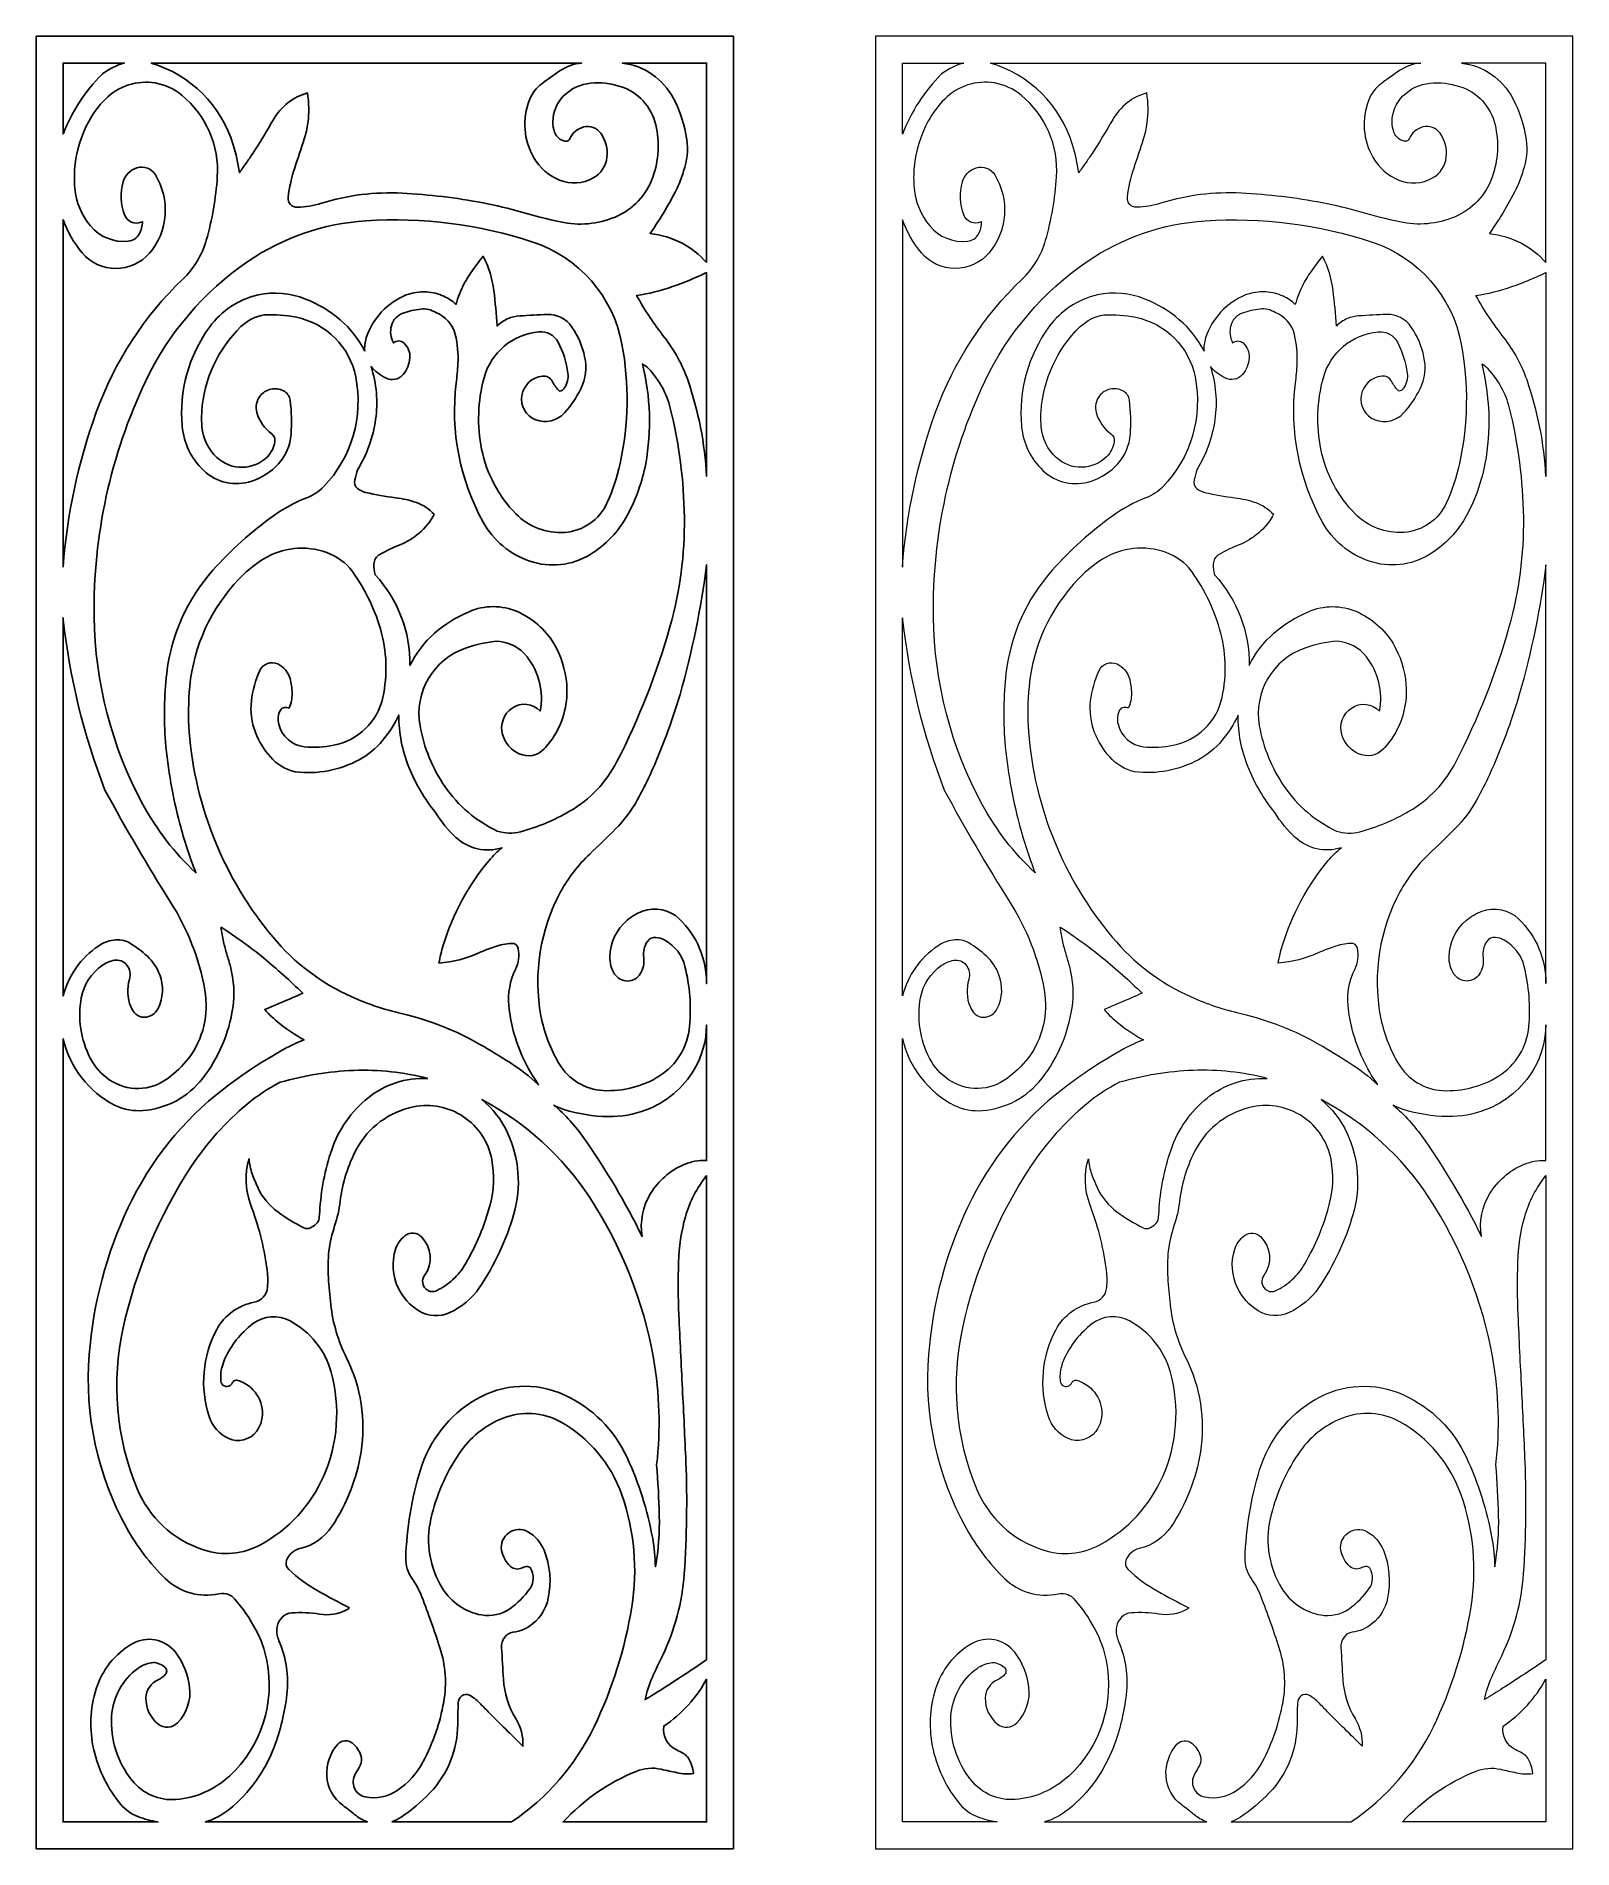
# Model space of a CAD drawing. Header units: centimetres. Extents: x -9.7 to 8.6, y -10.3 to 11.3.
import ezdxf

# ---------------------------------------------------------------- set-up
doc = ezdxf.new("R2010")
doc.units = ezdxf.units.CM
doc.header["$MEASUREMENT"] = 0
doc.layers.add('layer 1', color=7, linetype='Continuous')

msp = doc.modelspace()

# ---------------------------------------------------------------- linework, layer by layer
at = {"layer": 'layer 1', "color": 242}
for points, knots in [([(-9.69533, 11.31174), (-9.69533, 11.31174), (-1.37903, 11.31174), (-1.37903, 11.31174), (-1.37903, 11.31174), (-1.37903, 11.31174), (-1.37903, -10.31346), (-1.37903, -10.31346), (-1.37903, -10.31346), (-1.37903, -10.31346), (-9.69533, -10.31346), (-9.69533, -10.31346), (-9.69533, -10.31346), (-9.69533, -10.31346), (-9.69533, 11.31174), (-9.69533, 11.31174)], [0, 0, 0, 0, 0.2, 0.2, 0.2, 0.2, 0.4, 0.4, 0.4, 0.4, 0.6, 0.6, 0.6, 0.6, 1, 1, 1, 1]), ([(-9.37523, 10.14346), (-9.37523, 10.14346), (-9.37523, 10.99164), (-9.37523, 10.99164), (-9.37523, 10.99164), (-9.37523, 10.99164), (-8.64325, 10.99164), (-8.64325, 10.99164), (-8.64325, 10.99164), (-8.73892, 10.96621), (-8.82851, 10.92194), (-8.90679, 10.86136), (-8.90679, 10.86136), (-8.9083, 10.86018), (-8.90974, 10.85889), (-8.91109, 10.85752), (-8.91109, 10.85752), (-9.11418, 10.65467), (-9.27229, 10.41146), (-9.3752, 10.14349), (-9.3752, 10.14349), (-9.3752, 10.14349), (-9.37523, 10.14346), (-9.37523, 10.14346)], [0, 0, 0, 0, 0.14285714, 0.14285714, 0.14285714, 0.14285714, 0.28571429, 0.28571429, 0.28571429, 0.28571429, 0.42857143, 0.42857143, 0.42857143, 0.42857143, 0.57142857, 0.57142857, 0.57142857, 0.57142857, 0.71428571, 0.71428571, 0.71428571, 0.71428571, 1, 1, 1, 1]), ([(-3.19013, 10.99164), (-3.28106, 10.98311), (-3.36844, 10.95215), (-3.44442, 10.90149), (-3.44442, 10.90149), (-3.5193, 10.85159), (-3.59279, 10.7997), (-3.6648, 10.7458), (-3.6648, 10.7458), (-3.73079, 10.69647), (-3.78174, 10.62977), (-3.81201, 10.55312), (-3.81201, 10.55312), (-3.90159, 10.32625), (-3.88214, 10.071), (-3.7591, 9.86039), (-3.7591, 9.86039), (-3.68921, 9.74081), (-3.58205, 9.64758), (-3.45394, 9.59497), (-3.45394, 9.59497), (-3.32256, 9.54104), (-3.17377, 9.55054), (-3.05035, 9.62086), (-3.05035, 9.62086), (-2.9598, 9.67245), (-2.89933, 9.7641), (-2.88758, 9.86766), (-2.88758, 9.86766), (-2.8761, 9.96894), (-2.90228, 10.07083), (-2.96123, 10.15401), (-2.96123, 10.15401), (-3.0074, 10.21909), (-3.08877, 10.24906), (-3.16609, 10.22934), (-3.16609, 10.22934), (-3.2406, 10.21035), (-3.30166, 10.1572), (-3.33066, 10.08597), (-3.33066, 10.08597), (-3.33796, 10.06802), (-3.35621, 10.05696), (-3.3755, 10.05879), (-3.3755, 10.05879), (-3.39304, 10.06043), (-3.41016, 10.06509), (-3.4261, 10.07255), (-3.4261, 10.07255), (-3.46615, 10.09131), (-3.49719, 10.12514), (-3.51246, 10.16664), (-3.51246, 10.16664), (-3.52727, 10.20694), (-3.53457, 10.24962), (-3.534, 10.29255), (-3.534, 10.29255), (-3.53247, 10.40768), (-3.4863, 10.51784), (-3.40533, 10.59969), (-3.40533, 10.59969), (-3.31873, 10.68603), (-3.20475, 10.73963), (-3.08303, 10.75133), (-3.08303, 10.75133), (-2.96364, 10.76281), (-2.84312, 10.74988), (-2.72891, 10.71331), (-2.72891, 10.71331), (-2.51701, 10.64554), (-2.35628, 10.4711), (-2.30579, 10.25443), (-2.30579, 10.25443), (-2.25763, 10.04771), (-2.26952, 9.83144), (-2.33992, 9.63118), (-2.33992, 9.63118), (-2.41557, 9.41604), (-2.57904, 9.24297), (-2.78947, 9.15502), (-2.78947, 9.15502), (-2.99559, 9.0689), (-3.22332, 9.04821), (-3.4416, 9.09575), (-3.4416, 9.09575), (-3.59702, 9.12959), (-3.75132, 9.16843), (-3.90425, 9.21219), (-3.90425, 9.21219), (-4.0572, 9.25601), (-4.21187, 9.29351), (-4.36788, 9.32463), (-4.36788, 9.32463), (-4.68605, 9.38428), (-5.00778, 9.42267), (-5.33108, 9.43952), (-5.33108, 9.43952), (-5.65649, 9.4565), (-5.98228, 9.41612), (-6.29371, 9.32021), (-6.29371, 9.32021), (-6.38694, 9.2915), (-6.48355, 9.27492), (-6.58105, 9.27092), (-6.58105, 9.27092), (-6.61212, 9.26961), (-6.64222, 9.282), (-6.66336, 9.30483), (-6.66336, 9.30483), (-6.68453, 9.32764), (-6.69456, 9.35876), (-6.69091, 9.38967), (-6.69091, 9.38967), (-6.67659, 9.50984), (-6.65, 9.62826), (-6.61161, 9.74304), (-6.61161, 9.74304), (-6.5733, 9.85752), (-6.53547, 9.97213), (-6.49812, 10.08693), (-6.49812, 10.08693), (-6.47797, 10.14891), (-6.46332, 10.21252), (-6.45433, 10.27707), (-6.45433, 10.27707), (-6.43953, 10.39633), (-6.44151, 10.51706), (-6.46024, 10.63578), (-6.46024, 10.63578), (-6.63186, 10.5877), (-6.77757, 10.47405), (-6.86592, 10.31925), (-6.86592, 10.31925), (-6.94456, 10.18145), (-7.02695, 10.0458), (-7.11294, 9.91249), (-7.11294, 9.91249), (-7.13856, 9.87361), (-7.1648, 9.83514), (-7.19166, 9.79712), (-7.19166, 9.79712), (-7.21846, 9.75921), (-7.24513, 9.72122), (-7.27171, 9.68315), (-7.27171, 9.68315), (-7.28789, 9.79648), (-7.31268, 9.90836), (-7.3459, 10.0179), (-7.3459, 10.0179), (-7.48798, 10.48631), (-7.8552, 10.85197), (-8.3243, 10.99164), (-8.3243, 10.99164), (-8.3243, 10.99164), (-3.19011, 10.99164), (-3.19011, 10.99164), (-3.19011, 10.99164), (-3.19011, 10.99164), (-3.19013, 10.99164), (-3.19013, 10.99164)], [0, 0, 0, 0, 0.02439024, 0.02439024, 0.02439024, 0.02439024, 0.04878049, 0.04878049, 0.04878049, 0.04878049, 0.07317073, 0.07317073, 0.07317073, 0.07317073, 0.09756098, 0.09756098, 0.09756098, 0.09756098, 0.12195122, 0.12195122, 0.12195122, 0.12195122, 0.14634146, 0.14634146, 0.14634146, 0.14634146, 0.17073171, 0.17073171, 0.17073171, 0.17073171, 0.19512195, 0.19512195, 0.19512195, 0.19512195, 0.2195122, 0.2195122, 0.2195122, 0.2195122, 0.24390244, 0.24390244, 0.24390244, 0.24390244, 0.26829268, 0.26829268, 0.26829268, 0.26829268, 0.29268293, 0.29268293, 0.29268293, 0.29268293, 0.31707317, 0.31707317, 0.31707317, 0.31707317, 0.34146341, 0.34146341, 0.34146341, 0.34146341, 0.36585366, 0.36585366, 0.36585366, 0.36585366, 0.3902439, 0.3902439, 0.3902439, 0.3902439, 0.41463415, 0.41463415, 0.41463415, 0.41463415, 0.43902439, 0.43902439, 0.43902439, 0.43902439, 0.46341463, 0.46341463, 0.46341463, 0.46341463, 0.48780488, 0.48780488, 0.48780488, 0.48780488, 0.51219512, 0.51219512, 0.51219512, 0.51219512, 0.53658537, 0.53658537, 0.53658537, 0.53658537, 0.56097561, 0.56097561, 0.56097561, 0.56097561, 0.58536585, 0.58536585, 0.58536585, 0.58536585, 0.6097561, 0.6097561, 0.6097561, 0.6097561, 0.63414634, 0.63414634, 0.63414634, 0.63414634, 0.65853659, 0.65853659, 0.65853659, 0.65853659, 0.68292683, 0.68292683, 0.68292683, 0.68292683, 0.70731707, 0.70731707, 0.70731707, 0.70731707, 0.73170732, 0.73170732, 0.73170732, 0.73170732, 0.75609756, 0.75609756, 0.75609756, 0.75609756, 0.7804878, 0.7804878, 0.7804878, 0.7804878, 0.80487805, 0.80487805, 0.80487805, 0.80487805, 0.82926829, 0.82926829, 0.82926829, 0.82926829, 0.85365854, 0.85365854, 0.85365854, 0.85365854, 0.87804878, 0.87804878, 0.87804878, 0.87804878, 0.90243902, 0.90243902, 0.90243902, 0.90243902, 0.92682927, 0.92682927, 0.92682927, 0.92682927, 0.95121951, 0.95121951, 0.95121951, 0.95121951, 1, 1, 1, 1]), ([(-1.69913, 8.61178), (-1.78222, 8.70472), (-1.88076, 8.78252), (-1.99046, 8.84174), (-1.99046, 8.84174), (-2.11044, 8.90293), (-2.24011, 8.94283), (-2.37375, 8.95968), (-2.37375, 8.95968), (-2.24529, 9.13879), (-2.13277, 9.32877), (-2.03742, 9.52749), (-2.03742, 9.52749), (-2.01, 9.58464), (-1.98845, 9.64444), (-1.97308, 9.70593), (-1.97308, 9.70593), (-1.93029, 9.82492), (-1.91711, 9.95249), (-1.93471, 10.0777), (-1.93471, 10.0777), (-1.95883, 10.24949), (-2.01238, 10.41578), (-2.09306, 10.56935), (-2.09306, 10.56935), (-2.21548, 10.80236), (-2.44439, 10.96022), (-2.7057, 10.99164), (-2.7057, 10.99164), (-2.7057, 10.99164), (-1.69913, 10.99164), (-1.69913, 10.99164), (-1.69913, 10.99164), (-1.69913, 10.99164), (-1.69913, 8.61178), (-1.69913, 8.61178), (-1.69913, 8.61178), (-1.69913, 8.61178), (-1.69913, 8.61178), (-1.69913, 8.61178)], [0, 0, 0, 0, 0.09090909, 0.09090909, 0.09090909, 0.09090909, 0.18181818, 0.18181818, 0.18181818, 0.18181818, 0.27272727, 0.27272727, 0.27272727, 0.27272727, 0.36363636, 0.36363636, 0.36363636, 0.36363636, 0.45454545, 0.45454545, 0.45454545, 0.45454545, 0.54545455, 0.54545455, 0.54545455, 0.54545455, 0.63636364, 0.63636364, 0.63636364, 0.63636364, 0.72727273, 0.72727273, 0.72727273, 0.72727273, 0.81818182, 0.81818182, 0.81818182, 0.81818182, 1, 1, 1, 1]), ([(-9.37523, 4.97779), (-9.37523, 4.97779), (-9.37523, 9.12317), (-9.37523, 9.12317), (-9.37523, 9.12317), (-9.32369, 8.97816), (-9.24624, 8.84377), (-9.14659, 8.72648), (-9.14659, 8.72648), (-9.04671, 8.60915), (-8.90051, 8.54136), (-8.74643, 8.54093), (-8.74643, 8.54093), (-8.59235, 8.5405), (-8.44638, 8.60677), (-8.34585, 8.72355), (-8.34585, 8.72355), (-8.23569, 8.85131), (-8.16974, 9.01111), (-8.1578, 9.17938), (-8.1578, 9.17938), (-8.14586, 9.34736), (-8.18654, 9.5148), (-8.27421, 9.65855), (-8.27421, 9.65855), (-8.32012, 9.73375), (-8.41094, 9.76839), (-8.49521, 9.74274), (-8.49521, 9.74274), (-8.57567, 9.71827), (-8.63788, 9.65428), (-8.66004, 9.57318), (-8.66004, 9.57318), (-8.69538, 9.44378), (-8.68915, 9.30663), (-8.64223, 9.18096), (-8.64223, 9.18096), (-8.62785, 9.14257), (-8.59866, 9.11153), (-8.56121, 9.09482), (-8.56121, 9.09482), (-8.52373, 9.0781), (-8.48134, 9.07705), (-8.44313, 9.09202), (-8.44313, 9.09202), (-8.4383, 9.09393), (-8.43377, 9.09648), (-8.42966, 9.09962), (-8.42966, 9.09962), (-8.42832, 9.04701), (-8.44184, 8.99506), (-8.46867, 8.94978), (-8.46867, 8.94978), (-8.49647, 8.90288), (-8.54481, 8.87186), (-8.59901, 8.86612), (-8.59901, 8.86612), (-8.77023, 8.84799), (-8.93928, 8.91683), (-9.04926, 9.04931), (-9.04926, 9.04931), (-9.15507, 9.17683), (-9.21992, 9.33343), (-9.23529, 9.49841), (-9.23529, 9.49841), (-9.24315, 9.58276), (-9.24288, 9.6677), (-9.23451, 9.752), (-9.23451, 9.752), (-9.2157, 9.94152), (-9.15985, 10.12559), (-9.07016, 10.29362), (-9.07016, 10.29362), (-9.01644, 10.39211), (-8.94908, 10.48253), (-8.87004, 10.56218), (-8.87004, 10.56218), (-8.7147, 10.71876), (-8.49282, 10.79026), (-8.27523, 10.75407), (-8.27523, 10.75407), (-8.15917, 10.73381), (-8.05027, 10.68386), (-7.95919, 10.60911), (-7.95919, 10.60911), (-7.66908, 10.37103), (-7.51149, 10.00738), (-7.53577, 9.63287), (-7.53577, 9.63287), (-7.55237, 9.37733), (-7.59643, 9.12425), (-7.66707, 8.87812), (-7.66707, 8.87812), (-7.71788, 8.70107), (-7.81476, 8.54058), (-7.94768, 8.41308), (-7.94768, 8.41308), (-8.40887, 7.97078), (-8.76165, 7.42827), (-8.9788, 6.82732), (-8.9788, 6.82732), (-9.19408, 6.23155), (-9.32742, 5.60946), (-9.37523, 4.97779), (-9.37523, 4.97779), (-9.37523, 4.97779), (-9.37523, 4.97779), (-9.37523, 4.97779)], [0, 0, 0, 0, 0.03571429, 0.03571429, 0.03571429, 0.03571429, 0.07142857, 0.07142857, 0.07142857, 0.07142857, 0.10714286, 0.10714286, 0.10714286, 0.10714286, 0.14285714, 0.14285714, 0.14285714, 0.14285714, 0.17857143, 0.17857143, 0.17857143, 0.17857143, 0.21428571, 0.21428571, 0.21428571, 0.21428571, 0.25, 0.25, 0.25, 0.25, 0.28571429, 0.28571429, 0.28571429, 0.28571429, 0.32142857, 0.32142857, 0.32142857, 0.32142857, 0.35714286, 0.35714286, 0.35714286, 0.35714286, 0.39285714, 0.39285714, 0.39285714, 0.39285714, 0.42857143, 0.42857143, 0.42857143, 0.42857143, 0.46428571, 0.46428571, 0.46428571, 0.46428571, 0.5, 0.5, 0.5, 0.5, 0.53571429, 0.53571429, 0.53571429, 0.53571429, 0.57142857, 0.57142857, 0.57142857, 0.57142857, 0.60714286, 0.60714286, 0.60714286, 0.60714286, 0.64285714, 0.64285714, 0.64285714, 0.64285714, 0.67857143, 0.67857143, 0.67857143, 0.67857143, 0.71428571, 0.71428571, 0.71428571, 0.71428571, 0.75, 0.75, 0.75, 0.75, 0.78571429, 0.78571429, 0.78571429, 0.78571429, 0.82142857, 0.82142857, 0.82142857, 0.82142857, 0.85714286, 0.85714286, 0.85714286, 0.85714286, 0.89285714, 0.89285714, 0.89285714, 0.89285714, 0.92857143, 0.92857143, 0.92857143, 0.92857143, 1, 1, 1, 1]), ([(-5.77668, 7.55307), (-5.8492, 7.69701), (-5.94949, 7.82512), (-6.0718, 7.93008), (-6.0718, 7.93008), (-6.1938, 8.03477), (-6.33261, 8.11796), (-6.48243, 8.17621), (-6.48243, 8.17621), (-6.66218, 8.24873), (-6.85938, 8.2659), (-7.04892, 8.22547), (-7.04892, 8.22547), (-7.28129, 8.17235), (-7.48648, 8.03705), (-7.62672, 7.84431), (-7.62672, 7.84431), (-7.8761, 7.50156), (-7.99261, 7.08029), (-7.95457, 6.65813), (-7.95457, 6.65813), (-7.93641, 6.45667), (-7.84524, 6.26892), (-7.69808, 6.13016), (-7.69808, 6.13016), (-7.54483, 5.98571), (-7.32497, 5.93683), (-7.12504, 6.00299), (-7.12504, 6.00299), (-7.00219, 6.04364), (-6.89205, 6.11549), (-6.8054, 6.21156), (-6.8054, 6.21156), (-6.7178, 6.30871), (-6.66516, 6.43223), (-6.6558, 6.5627), (-6.6558, 6.5627), (-6.64608, 6.69781), (-6.64981, 6.83354), (-6.6669, 6.96793), (-6.6669, 6.96793), (-6.67313, 7.01689), (-6.70293, 7.05966), (-6.74677, 7.08241), (-6.74677, 7.08241), (-6.79279, 7.10631), (-6.84575, 7.1131), (-6.89632, 7.10157), (-6.89632, 7.10157), (-6.94673, 7.09006), (-6.99172, 7.06172), (-7.02387, 7.02119), (-7.02387, 7.02119), (-7.06846, 6.96498), (-7.08321, 6.89077), (-7.06347, 6.82176), (-7.06347, 6.82176), (-7.03438, 6.72011), (-6.97238, 6.63106), (-6.88714, 6.5685), (-6.88714, 6.5685), (-6.85752, 6.54679), (-6.84245, 6.51041), (-6.84797, 6.47414), (-6.84797, 6.47414), (-6.85828, 6.40639), (-6.89007, 6.34375), (-6.93863, 6.29543), (-6.93863, 6.29543), (-7.10352, 6.13129), (-7.36889, 6.12675), (-7.53968, 6.28472), (-7.53968, 6.28472), (-7.64284, 6.38024), (-7.70667, 6.51092), (-7.71866, 6.651), (-7.71866, 6.651), (-7.72387, 6.71174), (-7.72459, 6.77277), (-7.72086, 6.83362), (-7.72086, 6.83362), (-7.69599, 7.21736), (-7.52962, 7.57843), (-7.25427, 7.84683), (-7.25427, 7.84683), (-7.1773, 7.92187), (-7.07857, 7.97075), (-6.97222, 7.9865), (-6.97222, 7.9865), (-6.84481, 7.99321), (-6.71699, 7.98379), (-6.59194, 7.95849), (-6.59194, 7.95849), (-6.23458, 7.88635), (-5.95547, 7.60604), (-5.88435, 7.24848), (-5.88435, 7.24848), (-5.79015, 6.77457), (-5.93353, 6.28413), (-6.26787, 5.93527), (-6.26787, 5.93527), (-6.32558, 5.87853), (-6.39416, 5.83399), (-6.46947, 5.80435), (-6.46947, 5.80435), (-6.61013, 5.74897), (-6.74347, 5.67659), (-6.86654, 5.5888), (-6.86654, 5.5888), (-7.13051, 5.40049), (-7.37248, 5.18325), (-7.58808, 4.94106), (-7.58808, 4.94106), (-7.89466, 4.59658), (-8.08721, 4.16602), (-8.13945, 3.70783), (-8.13945, 3.70783), (-8.17025, 3.43764), (-8.17508, 3.16516), (-8.15386, 2.89405), (-8.15386, 2.89405), (-8.12445, 2.56394), (-8.06715, 2.23695), (-7.98253, 1.91653), (-7.98253, 1.91653), (-7.9301, 1.71796), (-7.86636, 1.52259), (-7.79156, 1.33133), (-7.79156, 1.33133), (-8.04477, 1.56646), (-8.25793, 1.84146), (-8.42247, 2.14533), (-8.42247, 2.14533), (-8.79483, 2.83299), (-8.99485, 3.60105), (-9.00534, 4.38299), (-9.00534, 4.38299), (-9.01838, 5.35386), (-8.80879, 6.31523), (-8.39299, 7.19265), (-8.39299, 7.19265), (-8.11952, 7.76975), (-7.69736, 8.26402), (-7.17022, 8.62455), (-7.17022, 8.62455), (-6.75361, 8.90948), (-6.26779, 9.07716), (-5.76415, 9.10997), (-5.76415, 9.10997), (-5.08959, 9.15389), (-4.41266, 9.06734), (-3.77082, 8.8552), (-3.77082, 8.8552), (-3.2219, 8.67386), (-2.81498, 8.20755), (-2.709, 7.63925), (-2.709, 7.63925), (-2.62106, 7.16714), (-2.62852, 6.68198), (-2.73082, 6.21274), (-2.73082, 6.21274), (-2.76618, 6.05061), (-2.81882, 5.89272), (-2.88779, 5.74181), (-2.88779, 5.74181), (-2.97907, 5.54212), (-3.17224, 5.40811), (-3.39122, 5.39233), (-3.39122, 5.39233), (-3.60835, 5.37669), (-3.8215, 5.45747), (-3.97384, 5.613), (-3.97384, 5.613), (-4.1815, 5.82503), (-4.32337, 6.09279), (-4.38234, 6.38367), (-4.38234, 6.38367), (-4.43965, 6.66637), (-4.42986, 6.95873), (-4.35382, 7.237), (-4.35382, 7.237), (-4.27162, 7.53813), (-4.01105, 7.75698), (-3.70026, 7.78635), (-3.70026, 7.78635), (-3.60577, 7.79532), (-3.51522, 7.74614), (-3.47109, 7.66214), (-3.47109, 7.66214), (-3.41064, 7.54688), (-3.37069, 7.42193), (-3.35304, 7.29302), (-3.35304, 7.29302), (-3.34437, 7.22978), (-3.36007, 7.16558), (-3.39685, 7.11342), (-3.39685, 7.11342), (-3.40477, 7.10218), (-3.41445, 7.09228), (-3.42553, 7.08413), (-3.42553, 7.08413), (-3.43814, 7.07479), (-3.45582, 7.07661), (-3.46629, 7.08831), (-3.46629, 7.08831), (-3.49558, 7.12102), (-3.52086, 7.1571), (-3.54162, 7.19579), (-3.54162, 7.19579), (-3.56429, 7.23797), (-3.61025, 7.26214), (-3.65782, 7.25683), (-3.65782, 7.25683), (-3.78113, 7.24309), (-3.88048, 7.14967), (-3.90156, 7.02741), (-3.90156, 7.02741), (-3.92295, 6.9033), (-3.85389, 6.78144), (-3.73629, 6.73631), (-3.73629, 6.73631), (-3.61709, 6.69052), (-3.48214, 6.72242), (-3.39621, 6.81685), (-3.39621, 6.81685), (-3.31736, 6.90343), (-3.25128, 7.0008), (-3.19998, 7.10607), (-3.19998, 7.10607), (-3.14219, 7.22466), (-3.1259, 7.35913), (-3.15378, 7.48804), (-3.15378, 7.48804), (-3.18114, 7.61459), (-3.23247, 7.73465), (-3.3051, 7.84184), (-3.3051, 7.84184), (-3.37093, 7.93901), (-3.48195, 7.99554), (-3.59925, 7.99154), (-3.59925, 7.99154), (-3.70922, 7.98784), (-3.81912, 7.98215), (-3.9289, 7.97448), (-3.9289, 7.97448), (-3.97596, 7.97118), (-4.02219, 7.96053), (-4.06595, 7.9429), (-4.06595, 7.9429), (-4.11569, 7.92254), (-4.16084, 7.89244), (-4.19875, 7.85437), (-4.19875, 7.85437), (-4.20699, 7.99624), (-4.21992, 8.13782), (-4.23749, 8.27886), (-4.23749, 8.27886), (-4.2552, 8.42095), (-4.29764, 8.55879), (-4.36294, 8.68626), (-4.36294, 8.68626), (-4.40563, 8.63402), (-4.44676, 8.58058), (-4.48631, 8.52593), (-4.48631, 8.52593), (-4.52588, 8.47122), (-4.56164, 8.41389), (-4.59338, 8.3543), (-4.59338, 8.3543), (-4.63346, 8.27728), (-4.66563, 8.19639), (-4.6894, 8.11287), (-4.6894, 8.11287), (-4.73155, 8.15225), (-4.77971, 8.18466), (-4.83205, 8.20889), (-4.83205, 8.20889), (-4.89784, 8.23878), (-4.96848, 8.25643), (-5.04057, 8.26102), (-5.04057, 8.26102), (-5.12267, 8.2662), (-5.20493, 8.25407), (-5.28201, 8.22533), (-5.28201, 8.22533), (-5.50785, 8.13304), (-5.68198, 7.94674), (-5.75863, 7.7151), (-5.75863, 7.7151), (-5.77588, 7.66294), (-5.78205, 7.60778), (-5.77668, 7.5531), (-5.77668, 7.5531), (-5.77668, 7.5531), (-5.77668, 7.55307), (-5.77668, 7.55307)], [0, 0, 0, 0, 0.01333333, 0.01333333, 0.01333333, 0.01333333, 0.02666667, 0.02666667, 0.02666667, 0.02666667, 0.04, 0.04, 0.04, 0.04, 0.05333333, 0.05333333, 0.05333333, 0.05333333, 0.06666667, 0.06666667, 0.06666667, 0.06666667, 0.08, 0.08, 0.08, 0.08, 0.09333333, 0.09333333, 0.09333333, 0.09333333, 0.10666667, 0.10666667, 0.10666667, 0.10666667, 0.12, 0.12, 0.12, 0.12, 0.13333333, 0.13333333, 0.13333333, 0.13333333, 0.14666667, 0.14666667, 0.14666667, 0.14666667, 0.16, 0.16, 0.16, 0.16, 0.17333333, 0.17333333, 0.17333333, 0.17333333, 0.18666667, 0.18666667, 0.18666667, 0.18666667, 0.2, 0.2, 0.2, 0.2, 0.21333333, 0.21333333, 0.21333333, 0.21333333, 0.22666667, 0.22666667, 0.22666667, 0.22666667, 0.24, 0.24, 0.24, 0.24, 0.25333333, 0.25333333, 0.25333333, 0.25333333, 0.26666667, 0.26666667, 0.26666667, 0.26666667, 0.28, 0.28, 0.28, 0.28, 0.29333333, 0.29333333, 0.29333333, 0.29333333, 0.30666667, 0.30666667, 0.30666667, 0.30666667, 0.32, 0.32, 0.32, 0.32, 0.33333333, 0.33333333, 0.33333333, 0.33333333, 0.34666667, 0.34666667, 0.34666667, 0.34666667, 0.36, 0.36, 0.36, 0.36, 0.37333333, 0.37333333, 0.37333333, 0.37333333, 0.38666667, 0.38666667, 0.38666667, 0.38666667, 0.4, 0.4, 0.4, 0.4, 0.41333333, 0.41333333, 0.41333333, 0.41333333, 0.42666667, 0.42666667, 0.42666667, 0.42666667, 0.44, 0.44, 0.44, 0.44, 0.45333333, 0.45333333, 0.45333333, 0.45333333, 0.46666667, 0.46666667, 0.46666667, 0.46666667, 0.48, 0.48, 0.48, 0.48, 0.49333333, 0.49333333, 0.49333333, 0.49333333, 0.50666667, 0.50666667, 0.50666667, 0.50666667, 0.52, 0.52, 0.52, 0.52, 0.53333333, 0.53333333, 0.53333333, 0.53333333, 0.54666667, 0.54666667, 0.54666667, 0.54666667, 0.56, 0.56, 0.56, 0.56, 0.57333333, 0.57333333, 0.57333333, 0.57333333, 0.58666667, 0.58666667, 0.58666667, 0.58666667, 0.6, 0.6, 0.6, 0.6, 0.61333333, 0.61333333, 0.61333333, 0.61333333, 0.62666667, 0.62666667, 0.62666667, 0.62666667, 0.64, 0.64, 0.64, 0.64, 0.65333333, 0.65333333, 0.65333333, 0.65333333, 0.66666667, 0.66666667, 0.66666667, 0.66666667, 0.68, 0.68, 0.68, 0.68, 0.69333333, 0.69333333, 0.69333333, 0.69333333, 0.70666667, 0.70666667, 0.70666667, 0.70666667, 0.72, 0.72, 0.72, 0.72, 0.73333333, 0.73333333, 0.73333333, 0.73333333, 0.74666667, 0.74666667, 0.74666667, 0.74666667, 0.76, 0.76, 0.76, 0.76, 0.77333333, 0.77333333, 0.77333333, 0.77333333, 0.78666667, 0.78666667, 0.78666667, 0.78666667, 0.8, 0.8, 0.8, 0.8, 0.81333333, 0.81333333, 0.81333333, 0.81333333, 0.82666667, 0.82666667, 0.82666667, 0.82666667, 0.84, 0.84, 0.84, 0.84, 0.85333333, 0.85333333, 0.85333333, 0.85333333, 0.86666667, 0.86666667, 0.86666667, 0.86666667, 0.88, 0.88, 0.88, 0.88, 0.89333333, 0.89333333, 0.89333333, 0.89333333, 0.90666667, 0.90666667, 0.90666667, 0.90666667, 0.92, 0.92, 0.92, 0.92, 0.93333333, 0.93333333, 0.93333333, 0.93333333, 0.94666667, 0.94666667, 0.94666667, 0.94666667, 0.96, 0.96, 0.96, 0.96, 0.97333333, 0.97333333, 0.97333333, 0.97333333, 1, 1, 1, 1]), ([(-1.69913, 6.06073), (-1.71954, 6.45289), (-1.79539, 6.84003), (-1.92446, 7.2109), (-1.92446, 7.2109), (-1.9881, 7.39371), (-2.08134, 7.5648), (-2.20048, 7.71735), (-2.20048, 7.71735), (-2.26241, 7.79663), (-2.32132, 7.87824), (-2.3771, 7.96195), (-2.3771, 7.96195), (-2.43288, 8.04566), (-2.48565, 8.13135), (-2.53531, 8.21884), (-2.53531, 8.21884), (-2.38933, 8.23945), (-2.24583, 8.2747), (-2.1069, 8.32407), (-2.1069, 8.32407), (-1.96828, 8.37335), (-1.83217, 8.4295), (-1.69913, 8.49231), (-1.69913, 8.49231), (-1.69913, 8.49231), (-1.69913, 6.06075), (-1.69913, 6.06075), (-1.69913, 6.06075), (-1.69913, 6.06075), (-1.69913, 6.06073), (-1.69913, 6.06073)], [0, 0, 0, 0, 0.11111111, 0.11111111, 0.11111111, 0.11111111, 0.22222222, 0.22222222, 0.22222222, 0.22222222, 0.33333333, 0.33333333, 0.33333333, 0.33333333, 0.44444444, 0.44444444, 0.44444444, 0.44444444, 0.55555556, 0.55555556, 0.55555556, 0.55555556, 0.66666667, 0.66666667, 0.66666667, 0.66666667, 0.77777778, 0.77777778, 0.77777778, 0.77777778, 1, 1, 1, 1]), ([(-5.23747, 3.8042), (-5.23288, 4.20409), (-5.38063, 4.59049), (-5.65099, 4.88521), (-5.65099, 4.88521), (-5.66333, 4.92778), (-5.6688, 4.97208), (-5.66714, 5.01637), (-5.66714, 5.01637), (-5.66542, 5.06343), (-5.63916, 5.10617), (-5.59797, 5.129), (-5.59797, 5.129), (-5.52012, 5.1722), (-5.43971, 5.21067), (-5.35724, 5.24421), (-5.35724, 5.24421), (-5.27428, 5.2779), (-5.19723, 5.32448), (-5.12881, 5.38224), (-5.12881, 5.38224), (-5.05519, 5.44583), (-4.99394, 5.5224), (-4.94806, 5.60817), (-4.94806, 5.60817), (-5.0069, 5.67101), (-5.08001, 5.71871), (-5.16122, 5.74723), (-5.16122, 5.74723), (-5.24149, 5.77543), (-5.3245, 5.79506), (-5.40891, 5.80582), (-5.40891, 5.80582), (-5.52905, 5.82114), (-5.64839, 5.84231), (-5.76646, 5.86927), (-5.76646, 5.86927), (-5.80185, 5.87735), (-5.83504, 5.89318), (-5.86358, 5.91558), (-5.86358, 5.91558), (-5.89441, 5.93978), (-5.90753, 5.98029), (-5.89677, 6.01799), (-5.89677, 6.01799), (-5.8851, 6.05877), (-5.87346, 6.09958), (-5.86187, 6.14038), (-5.86187, 6.14038), (-5.75069, 6.32304), (-5.67779, 6.52629), (-5.64758, 6.73798), (-5.64758, 6.73798), (-5.61729, 6.95025), (-5.6358, 7.16652), (-5.7018, 7.3705), (-5.7018, 7.3705), (-5.67886, 7.34185), (-5.6523, 7.31636), (-5.62274, 7.2946), (-5.62274, 7.2946), (-5.59322, 7.2729), (-5.56197, 7.25371), (-5.52929, 7.23724), (-5.52929, 7.23724), (-5.45865, 7.19791), (-5.37014, 7.21414), (-5.31823, 7.27612), (-5.31823, 7.27612), (-5.27106, 7.33232), (-5.24308, 7.40208), (-5.23835, 7.4753), (-5.23835, 7.4753), (-5.23404, 7.54216), (-5.26062, 7.60727), (-5.31053, 7.65199), (-5.31053, 7.65199), (-5.34607, 7.68384), (-5.39971, 7.68438), (-5.43582, 7.65315), (-5.43582, 7.65315), (-5.4686, 7.71625), (-5.47671, 7.78933), (-5.4586, 7.8581), (-5.4586, 7.8581), (-5.44003, 7.92874), (-5.38734, 7.98545), (-5.31831, 8.00925), (-5.31831, 8.00925), (-5.2507, 8.03254), (-5.18081, 8.04856), (-5.10982, 8.05701), (-5.10982, 8.05701), (-5.04647, 8.06457), (-4.98243, 8.04979), (-4.92877, 8.01532), (-4.92877, 8.01532), (-4.8133, 7.97156), (-4.72683, 7.87352), (-4.69769, 7.75352), (-4.69769, 7.75352), (-4.67011, 7.63979), (-4.65943, 7.5226), (-4.66601, 7.40578), (-4.66601, 7.40578), (-4.67038, 7.32798), (-4.67725, 7.25031), (-4.68659, 7.17293), (-4.68659, 7.17293), (-4.75583, 6.60007), (-4.64307, 6.0203), (-4.36404, 5.51521), (-4.36404, 5.51521), (-4.24307, 5.29626), (-4.04518, 5.13018), (-3.80852, 5.04916), (-3.80852, 5.04916), (-3.56832, 4.96693), (-3.30418, 4.99601), (-3.08775, 5.12865), (-3.08775, 5.12865), (-2.90016, 5.24359), (-2.74659, 5.40623), (-2.64263, 5.60012), (-2.64263, 5.60012), (-2.5399, 5.79171), (-2.46684, 5.99771), (-2.42593, 6.21121), (-2.42593, 6.21121), (-2.35368, 6.60616), (-2.36701, 7.01185), (-2.46507, 7.40117), (-2.46507, 7.40117), (-2.43666, 7.38622), (-2.41091, 7.36669), (-2.38891, 7.34332), (-2.38891, 7.34332), (-2.26493, 7.21189), (-2.17685, 7.05067), (-2.13314, 6.87534), (-2.13314, 6.87534), (-2.02674, 6.44846), (-1.9701, 6.01058), (-1.96436, 5.57066), (-1.96436, 5.57066), (-1.95859, 5.12994), (-2.01644, 4.69059), (-2.13607, 4.26639), (-2.13607, 4.26639), (-2.29291, 3.71025), (-2.50502, 3.17106), (-2.76908, 2.65709), (-2.76908, 2.65709), (-2.89619, 2.40965), (-3.09196, 2.20387), (-3.33273, 2.06449), (-3.33273, 2.06449), (-3.51654, 1.95811), (-3.71352, 1.8762), (-3.91855, 1.82085), (-3.91855, 1.82085), (-4.00982, 1.79622), (-4.10638, 1.79907), (-4.19607, 1.82898), (-4.19607, 1.82898), (-4.44794, 1.94717), (-4.66375, 2.1307), (-4.82092, 2.36031), (-4.82092, 2.36031), (-4.97009, 2.57822), (-5.07124, 2.82547), (-5.1176, 3.08545), (-5.1176, 3.08545), (-5.18918, 3.48566), (-4.95826, 3.87871), (-4.57414, 4.01186), (-4.57414, 4.01186), (-4.4496, 4.05498), (-4.32026, 4.0829), (-4.18904, 4.09506), (-4.18904, 4.09506), (-4.05183, 4.08422), (-3.92536, 4.01623), (-3.84058, 3.90782), (-3.84058, 3.90782), (-3.69742, 3.72471), (-3.64033, 3.4885), (-3.6839, 3.26019), (-3.6839, 3.26019), (-3.77182, 3.35243), (-3.91326, 3.36791), (-4.01889, 3.29665), (-4.01889, 3.29665), (-4.12202, 3.22708), (-4.16822, 3.09886), (-4.13291, 2.97955), (-4.13291, 2.97955), (-4.10292, 2.87803), (-4.0305, 2.79451), (-3.93424, 2.75049), (-3.93424, 2.75049), (-3.83277, 2.70407), (-3.71311, 2.72741), (-3.63665, 2.80868), (-3.63665, 2.80868), (-3.59126, 2.85689), (-3.55069, 2.90942), (-3.51554, 2.96552), (-3.51554, 2.96552), (-3.40187, 3.1504), (-3.35022, 3.36665), (-3.3682, 3.58292), (-3.3682, 3.58292), (-3.38239, 3.7539), (-3.43514, 3.91935), (-3.52255, 4.06699), (-3.52255, 4.06699), (-3.62439, 4.2354), (-3.77595, 4.36794), (-3.95643, 4.44641), (-3.95643, 4.44641), (-4.14034, 4.52634), (-4.34907, 4.52618), (-4.53283, 4.44585), (-4.53283, 4.44585), (-4.68291, 4.38342), (-4.82172, 4.29679), (-4.94374, 4.18939), (-4.94374, 4.18939), (-5.06614, 4.08162), (-5.16594, 3.95074), (-5.23747, 3.8042), (-5.23747, 3.8042), (-5.23747, 3.8042), (-5.23747, 3.8042), (-5.23747, 3.8042)], [0, 0, 0, 0, 0.01666667, 0.01666667, 0.01666667, 0.01666667, 0.03333333, 0.03333333, 0.03333333, 0.03333333, 0.05, 0.05, 0.05, 0.05, 0.06666667, 0.06666667, 0.06666667, 0.06666667, 0.08333333, 0.08333333, 0.08333333, 0.08333333, 0.1, 0.1, 0.1, 0.1, 0.11666667, 0.11666667, 0.11666667, 0.11666667, 0.13333333, 0.13333333, 0.13333333, 0.13333333, 0.15, 0.15, 0.15, 0.15, 0.16666667, 0.16666667, 0.16666667, 0.16666667, 0.18333333, 0.18333333, 0.18333333, 0.18333333, 0.2, 0.2, 0.2, 0.2, 0.21666667, 0.21666667, 0.21666667, 0.21666667, 0.23333333, 0.23333333, 0.23333333, 0.23333333, 0.25, 0.25, 0.25, 0.25, 0.26666667, 0.26666667, 0.26666667, 0.26666667, 0.28333333, 0.28333333, 0.28333333, 0.28333333, 0.3, 0.3, 0.3, 0.3, 0.31666667, 0.31666667, 0.31666667, 0.31666667, 0.33333333, 0.33333333, 0.33333333, 0.33333333, 0.35, 0.35, 0.35, 0.35, 0.36666667, 0.36666667, 0.36666667, 0.36666667, 0.38333333, 0.38333333, 0.38333333, 0.38333333, 0.4, 0.4, 0.4, 0.4, 0.41666667, 0.41666667, 0.41666667, 0.41666667, 0.43333333, 0.43333333, 0.43333333, 0.43333333, 0.45, 0.45, 0.45, 0.45, 0.46666667, 0.46666667, 0.46666667, 0.46666667, 0.48333333, 0.48333333, 0.48333333, 0.48333333, 0.5, 0.5, 0.5, 0.5, 0.51666667, 0.51666667, 0.51666667, 0.51666667, 0.53333333, 0.53333333, 0.53333333, 0.53333333, 0.55, 0.55, 0.55, 0.55, 0.56666667, 0.56666667, 0.56666667, 0.56666667, 0.58333333, 0.58333333, 0.58333333, 0.58333333, 0.6, 0.6, 0.6, 0.6, 0.61666667, 0.61666667, 0.61666667, 0.61666667, 0.63333333, 0.63333333, 0.63333333, 0.63333333, 0.65, 0.65, 0.65, 0.65, 0.66666667, 0.66666667, 0.66666667, 0.66666667, 0.68333333, 0.68333333, 0.68333333, 0.68333333, 0.7, 0.7, 0.7, 0.7, 0.71666667, 0.71666667, 0.71666667, 0.71666667, 0.73333333, 0.73333333, 0.73333333, 0.73333333, 0.75, 0.75, 0.75, 0.75, 0.76666667, 0.76666667, 0.76666667, 0.76666667, 0.78333333, 0.78333333, 0.78333333, 0.78333333, 0.8, 0.8, 0.8, 0.8, 0.81666667, 0.81666667, 0.81666667, 0.81666667, 0.83333333, 0.83333333, 0.83333333, 0.83333333, 0.85, 0.85, 0.85, 0.85, 0.86666667, 0.86666667, 0.86666667, 0.86666667, 0.88333333, 0.88333333, 0.88333333, 0.88333333, 0.9, 0.9, 0.9, 0.9, 0.91666667, 0.91666667, 0.91666667, 0.91666667, 0.93333333, 0.93333333, 0.93333333, 0.93333333, 0.95, 0.95, 0.95, 0.95, 0.96666667, 0.96666667, 0.96666667, 0.96666667, 1, 1, 1, 1]), ([(-5.37094, 3.21246), (-5.37172, 3.00016), (-5.33126, 2.78982), (-5.25177, 2.59294), (-5.25177, 2.59294), (-5.17262, 2.39688), (-5.0649, 2.21363), (-4.9321, 2.04909), (-4.9321, 2.04909), (-4.86532, 1.93904), (-4.78339, 1.83899), (-4.68868, 1.75185), (-4.68868, 1.75185), (-4.54053, 1.61558), (-4.33121, 1.56863), (-4.13914, 1.62881), (-4.13914, 1.62881), (-4.19628, 1.58438), (-4.24841, 1.53383), (-4.29461, 1.47808), (-4.29461, 1.47808), (-4.54128, 1.18025), (-4.72688, 0.83692), (-4.84088, 0.4674), (-4.84088, 0.4674), (-4.86261, 0.39697), (-4.87973, 0.32521), (-4.89207, 0.25253), (-4.89207, 0.25253), (-4.72487, 0.26548), (-4.56132, 0.3079), (-4.4089, 0.37793), (-4.4089, 0.37793), (-4.34983, 0.40505), (-4.28924, 0.42877), (-4.22746, 0.44897), (-4.22746, 0.44897), (-4.16258, 0.47016), (-4.09543, 0.48361), (-4.02739, 0.48903), (-4.02739, 0.48903), (-3.98836, 0.49214), (-3.95321, 0.46533), (-3.94578, 0.42689), (-3.94578, 0.42689), (-3.92957, 0.34275), (-3.94119, 0.25561), (-3.97883, 0.17864), (-3.97883, 0.17864), (-4.04448, 0.0443), (-4.07193, -0.10546), (-4.05806, -0.25436), (-4.05806, -0.25436), (-4.04869, -0.35532), (-4.03085, -0.45528), (-4.00475, -0.55326), (-4.00475, -0.55326), (-3.94317, -0.78421), (-3.84149, -1.00246), (-3.70426, -1.19813), (-3.70426, -1.19813), (-3.8079, -1.10101), (-3.92029, -1.01371), (-4.04, -0.93727), (-4.04, -0.93727), (-4.15947, -0.86099), (-4.28063, -0.78743), (-4.40346, -0.71665), (-4.40346, -0.71665), (-4.69488, -0.54868), (-5.00942, -0.42464), (-5.33706, -0.3485), (-5.33706, -0.3485), (-5.54112, -0.30107), (-5.74033, -0.23467), (-5.93205, -0.15021), (-5.93205, -0.15021), (-6.29481, 0.0131), (-6.61595, 0.2566), (-6.87123, 0.56173), (-6.87123, 0.56173), (-7.45096, 1.25465), (-7.80071, 2.11139), (-7.87188, 3.01204), (-7.87188, 3.01204), (-7.88382, 3.19231), (-7.88119, 3.3733), (-7.86402, 3.55314), (-7.86402, 3.55314), (-7.81809, 4.03437), (-7.61116, 4.48634), (-7.27703, 4.83568), (-7.27703, 4.83568), (-7.20196, 4.91308), (-7.11973, 4.98324), (-7.03148, 5.04516), (-7.03148, 5.04516), (-6.81146, 5.19962), (-6.53249, 5.24448), (-6.27509, 5.16699), (-6.27509, 5.16699), (-6.15202, 5.12991), (-6.041, 5.06061), (-5.95365, 4.96631), (-5.95365, 4.96631), (-5.79034, 4.7484), (-5.66738, 4.50286), (-5.59068, 4.24157), (-5.59068, 4.24157), (-5.51268, 3.97591), (-5.50254, 3.69482), (-5.56119, 3.42422), (-5.56119, 3.42422), (-5.62405, 3.13377), (-5.85478, 2.90891), (-6.14671, 2.85316), (-6.14671, 2.85316), (-6.26275, 2.83103), (-6.38117, 2.82411), (-6.49901, 2.83258), (-6.49901, 2.83258), (-6.64576, 2.85222), (-6.76604, 2.95906), (-6.80303, 3.10243), (-6.80303, 3.10243), (-6.81771, 3.15928), (-6.81087, 3.21959), (-6.78385, 3.27172), (-6.78385, 3.27172), (-6.77433, 3.29013), (-6.7559, 3.30226), (-6.73521, 3.30376), (-6.73521, 3.30376), (-6.71568, 3.30513), (-6.69607, 3.30298), (-6.67731, 3.2974), (-6.67731, 3.2974), (-6.65429, 3.35302), (-6.64278, 3.41268), (-6.64345, 3.47286), (-6.64345, 3.47286), (-6.64412, 3.53264), (-6.65225, 3.59212), (-6.66771, 3.64988), (-6.66771, 3.64988), (-6.68941, 3.72618), (-6.74315, 3.78923), (-6.81503, 3.82277), (-6.81503, 3.82277), (-6.85371, 3.84077), (-6.89798, 3.8426), (-6.93801, 3.82781), (-6.93801, 3.82781), (-6.97807, 3.81306), (-7.01045, 3.78309), (-7.02816, 3.74424), (-7.02816, 3.74424), (-7.08072, 3.62909), (-7.11495, 3.50648), (-7.12965, 3.38073), (-7.12965, 3.38073), (-7.14449, 3.25388), (-7.12804, 3.1254), (-7.08176, 3.00638), (-7.08176, 3.00638), (-7.03988, 2.89866), (-6.9793, 2.79923), (-6.90276, 2.71266), (-6.90276, 2.71266), (-6.82501, 2.62468), (-6.72209, 2.56284), (-6.60793, 2.53553), (-6.60793, 2.53553), (-6.3442, 2.50312), (-6.07706, 2.55369), (-5.84349, 2.68041), (-5.84349, 2.68041), (-5.73695, 2.7382), (-5.6423, 2.81555), (-5.56444, 2.90843), (-5.56444, 2.90843), (-5.48693, 3.00088), (-5.42189, 3.10308), (-5.37094, 3.21246), (-5.37094, 3.21246), (-5.37094, 3.21246), (-5.37094, 3.21246), (-5.37094, 3.21246)], [0, 0, 0, 0, 0.02083333, 0.02083333, 0.02083333, 0.02083333, 0.04166667, 0.04166667, 0.04166667, 0.04166667, 0.0625, 0.0625, 0.0625, 0.0625, 0.08333333, 0.08333333, 0.08333333, 0.08333333, 0.10416667, 0.10416667, 0.10416667, 0.10416667, 0.125, 0.125, 0.125, 0.125, 0.14583333, 0.14583333, 0.14583333, 0.14583333, 0.16666667, 0.16666667, 0.16666667, 0.16666667, 0.1875, 0.1875, 0.1875, 0.1875, 0.20833333, 0.20833333, 0.20833333, 0.20833333, 0.22916667, 0.22916667, 0.22916667, 0.22916667, 0.25, 0.25, 0.25, 0.25, 0.27083333, 0.27083333, 0.27083333, 0.27083333, 0.29166667, 0.29166667, 0.29166667, 0.29166667, 0.3125, 0.3125, 0.3125, 0.3125, 0.33333333, 0.33333333, 0.33333333, 0.33333333, 0.35416667, 0.35416667, 0.35416667, 0.35416667, 0.375, 0.375, 0.375, 0.375, 0.39583333, 0.39583333, 0.39583333, 0.39583333, 0.41666667, 0.41666667, 0.41666667, 0.41666667, 0.4375, 0.4375, 0.4375, 0.4375, 0.45833333, 0.45833333, 0.45833333, 0.45833333, 0.47916667, 0.47916667, 0.47916667, 0.47916667, 0.5, 0.5, 0.5, 0.5, 0.52083333, 0.52083333, 0.52083333, 0.52083333, 0.54166667, 0.54166667, 0.54166667, 0.54166667, 0.5625, 0.5625, 0.5625, 0.5625, 0.58333333, 0.58333333, 0.58333333, 0.58333333, 0.60416667, 0.60416667, 0.60416667, 0.60416667, 0.625, 0.625, 0.625, 0.625, 0.64583333, 0.64583333, 0.64583333, 0.64583333, 0.66666667, 0.66666667, 0.66666667, 0.66666667, 0.6875, 0.6875, 0.6875, 0.6875, 0.70833333, 0.70833333, 0.70833333, 0.70833333, 0.72916667, 0.72916667, 0.72916667, 0.72916667, 0.75, 0.75, 0.75, 0.75, 0.77083333, 0.77083333, 0.77083333, 0.77083333, 0.79166667, 0.79166667, 0.79166667, 0.79166667, 0.8125, 0.8125, 0.8125, 0.8125, 0.83333333, 0.83333333, 0.83333333, 0.83333333, 0.85416667, 0.85416667, 0.85416667, 0.85416667, 0.875, 0.875, 0.875, 0.875, 0.89583333, 0.89583333, 0.89583333, 0.89583333, 0.91666667, 0.91666667, 0.91666667, 0.91666667, 0.9375, 0.9375, 0.9375, 0.9375, 0.95833333, 0.95833333, 0.95833333, 0.95833333, 1, 1, 1, 1]), ([(-1.69913, 5.00701), (-1.69913, 5.00701), (-1.69913, 0.009), (-1.69913, 0.009), (-1.69913, 0.009), (-1.69776, 0.30034), (-1.81546, 0.57939), (-2.02515, 0.7816), (-2.02515, 0.7816), (-2.14127, 0.89353), (-2.31113, 0.92897), (-2.46223, 0.87255), (-2.46223, 0.87255), (-2.52914, 0.8476), (-2.59133, 0.81154), (-2.6462, 0.76585), (-2.6462, 0.76585), (-2.77535, 0.65649), (-2.85112, 0.49697), (-2.85412, 0.32775), (-2.85412, 0.32775), (-2.85544, 0.25521), (-2.83529, 0.18392), (-2.7962, 0.12278), (-2.7962, 0.12278), (-2.76274, 0.07057), (-2.70485, 0.03918), (-2.64284, 0.03961), (-2.64284, 0.03961), (-2.58087, 0.04001), (-2.5237, 0.0717), (-2.49091, 0.12431), (-2.49091, 0.12431), (-2.45482, 0.1821), (-2.4401, 0.25065), (-2.44932, 0.31815), (-2.44932, 0.31815), (-2.45858, 0.38579), (-2.44297, 0.4545), (-2.40541, 0.51148), (-2.40541, 0.51148), (-2.38311, 0.54537), (-2.34383, 0.56409), (-2.30348, 0.5602), (-2.30348, 0.5602), (-2.2656, 0.55653), (-2.22887, 0.54504), (-2.19563, 0.52648), (-2.19563, 0.52648), (-2.07651, 0.45997), (-1.99025, 0.34694), (-1.95744, 0.21451), (-1.95744, 0.21451), (-1.89943, -0.01974), (-1.88068, -0.26206), (-1.9019, -0.50245), (-1.9019, -0.50245), (-1.92326, -0.74466), (-2.05649, -0.96321), (-2.26192, -1.09331), (-2.26192, -1.09331), (-2.46151, -1.21967), (-2.69578, -1.28044), (-2.93163, -1.26708), (-2.93163, -1.26708), (-3.14868, -1.25482), (-3.34566, -1.13551), (-3.45724, -0.94894), (-3.45724, -0.94894), (-3.56317, -0.77181), (-3.637, -0.57733), (-3.67534, -0.37453), (-3.67534, -0.37453), (-3.76758, 0.13032), (-3.68451, 0.65185), (-3.44021, 1.10317), (-3.44021, 1.10317), (-3.34934, 1.27102), (-3.23234, 1.42341), (-3.09368, 1.55455), (-3.09368, 1.55455), (-2.98953, 1.65304), (-2.88672, 1.75292), (-2.78528, 1.8542), (-2.78528, 1.8542), (-2.68336, 1.95599), (-2.59619, 2.07149), (-2.52624, 2.19743), (-2.52624, 2.19743), (-2.47146, 2.29611), (-2.42048, 2.3969), (-2.37348, 2.49953), (-2.37348, 2.49953), (-2.23273, 2.81088), (-2.1134, 3.13141), (-2.01627, 3.45899), (-2.01627, 3.45899), (-1.87134, 3.9662), (-1.76531, 4.48365), (-1.69913, 5.00701), (-1.69913, 5.00701), (-1.69913, 5.00701), (-1.69913, 5.00701), (-1.69913, 5.00701)], [0, 0, 0, 0, 0.03703704, 0.03703704, 0.03703704, 0.03703704, 0.07407407, 0.07407407, 0.07407407, 0.07407407, 0.11111111, 0.11111111, 0.11111111, 0.11111111, 0.14814815, 0.14814815, 0.14814815, 0.14814815, 0.18518519, 0.18518519, 0.18518519, 0.18518519, 0.22222222, 0.22222222, 0.22222222, 0.22222222, 0.25925926, 0.25925926, 0.25925926, 0.25925926, 0.2962963, 0.2962963, 0.2962963, 0.2962963, 0.33333333, 0.33333333, 0.33333333, 0.33333333, 0.37037037, 0.37037037, 0.37037037, 0.37037037, 0.40740741, 0.40740741, 0.40740741, 0.40740741, 0.44444444, 0.44444444, 0.44444444, 0.44444444, 0.48148148, 0.48148148, 0.48148148, 0.48148148, 0.51851852, 0.51851852, 0.51851852, 0.51851852, 0.55555556, 0.55555556, 0.55555556, 0.55555556, 0.59259259, 0.59259259, 0.59259259, 0.59259259, 0.62962963, 0.62962963, 0.62962963, 0.62962963, 0.66666667, 0.66666667, 0.66666667, 0.66666667, 0.7037037, 0.7037037, 0.7037037, 0.7037037, 0.74074074, 0.74074074, 0.74074074, 0.74074074, 0.77777778, 0.77777778, 0.77777778, 0.77777778, 0.81481481, 0.81481481, 0.81481481, 0.81481481, 0.85185185, 0.85185185, 0.85185185, 0.85185185, 0.88888889, 0.88888889, 0.88888889, 0.88888889, 0.92592593, 0.92592593, 0.92592593, 0.92592593, 1, 1, 1, 1]), ([(-9.37523, -0.13722), (-9.37523, -0.13722), (-9.37523, 4.37438), (-9.37523, 4.37438), (-9.37523, 4.37438), (-9.37448, 4.36563), (-9.37365, 4.35688), (-9.37268, 4.34814), (-9.37268, 4.34814), (-9.29576, 3.65256), (-9.12864, 2.97014), (-8.87535, 2.31776), (-8.87535, 2.31776), (-8.63091, 1.86316), (-8.37018, 1.41753), (-8.09365, 0.98172), (-8.09365, 0.98172), (-7.89042, 0.66146), (-7.75147, 0.30455), (-7.68459, -0.06881), (-7.68459, -0.06881), (-7.63316, -0.35583), (-7.70307, -0.65154), (-7.87749, -0.88522), (-7.87749, -0.88522), (-7.95095, -0.97354), (-8.03444, -1.05304), (-8.12625, -1.1221), (-8.12625, -1.1221), (-8.33123, -1.27634), (-8.61205, -1.28259), (-8.82392, -1.13795), (-8.82392, -1.13795), (-8.91964, -1.07257), (-8.99756, -0.98427), (-9.05054, -0.88117), (-9.05054, -0.88117), (-9.16476, -0.659), (-9.20258, -0.40522), (-9.15821, -0.15938), (-9.15821, -0.15938), (-9.1298, -0.002), (-9.03911, 0.1374), (-8.90679, 0.22723), (-8.90679, 0.22723), (-8.86354, 0.25658), (-8.81477, 0.27683), (-8.76344, 0.28673), (-8.76344, 0.28673), (-8.70879, 0.2973), (-8.65269, 0.27678), (-8.61768, 0.23348), (-8.61768, 0.23348), (-8.57795, 0.1843), (-8.5651, 0.11859), (-8.58331, 0.05804), (-8.58331, 0.05804), (-8.61545, -0.04866), (-8.61009, -0.16309), (-8.5681, -0.2663), (-8.5681, -0.2663), (-8.55396, -0.29962), (-8.53312, -0.32964), (-8.50685, -0.35451), (-8.50685, -0.35451), (-8.47981, -0.38008), (-8.44377, -0.39392), (-8.40659, -0.39299), (-8.40659, -0.39299), (-8.33681, -0.39124), (-8.27378, -0.351), (-8.2429, -0.2884), (-8.2429, -0.2884), (-8.18071, -0.16241), (-8.17347, -0.01636), (-8.22302, 0.11513), (-8.22302, 0.11513), (-8.25522, 0.19857), (-8.30552, 0.2738), (-8.37037, 0.33537), (-8.37037, 0.33537), (-8.43465, 0.39644), (-8.50591, 0.44964), (-8.58272, 0.49393), (-8.58272, 0.49393), (-8.64049, 0.52723), (-8.70793, 0.53954), (-8.77375, 0.52876), (-8.77375, 0.52876), (-8.83835, 0.51819), (-8.89992, 0.49383), (-8.95428, 0.45731), (-8.95428, 0.45731), (-9.16205, 0.31665), (-9.31162, 0.10547), (-9.37523, -0.13725), (-9.37523, -0.13725), (-9.37523, -0.13725), (-9.37523, -0.13722), (-9.37523, -0.13722)], [0, 0, 0, 0, 0.03846154, 0.03846154, 0.03846154, 0.03846154, 0.07692308, 0.07692308, 0.07692308, 0.07692308, 0.11538462, 0.11538462, 0.11538462, 0.11538462, 0.15384615, 0.15384615, 0.15384615, 0.15384615, 0.19230769, 0.19230769, 0.19230769, 0.19230769, 0.23076923, 0.23076923, 0.23076923, 0.23076923, 0.26923077, 0.26923077, 0.26923077, 0.26923077, 0.30769231, 0.30769231, 0.30769231, 0.30769231, 0.34615385, 0.34615385, 0.34615385, 0.34615385, 0.38461538, 0.38461538, 0.38461538, 0.38461538, 0.42307692, 0.42307692, 0.42307692, 0.42307692, 0.46153846, 0.46153846, 0.46153846, 0.46153846, 0.5, 0.5, 0.5, 0.5, 0.53846154, 0.53846154, 0.53846154, 0.53846154, 0.57692308, 0.57692308, 0.57692308, 0.57692308, 0.61538462, 0.61538462, 0.61538462, 0.61538462, 0.65384615, 0.65384615, 0.65384615, 0.65384615, 0.69230769, 0.69230769, 0.69230769, 0.69230769, 0.73076923, 0.73076923, 0.73076923, 0.73076923, 0.76923077, 0.76923077, 0.76923077, 0.76923077, 0.80769231, 0.80769231, 0.80769231, 0.80769231, 0.84615385, 0.84615385, 0.84615385, 0.84615385, 0.88461538, 0.88461538, 0.88461538, 0.88461538, 0.92307692, 0.92307692, 0.92307692, 0.92307692, 1, 1, 1, 1]), ([(-9.37523, -0.64757), (-9.29501, -0.992), (-9.06817, -1.2838), (-8.75405, -1.44627), (-8.75405, -1.44627), (-8.64947, -1.49424), (-8.53446, -1.51463), (-8.41976, -1.50551), (-8.41976, -1.50551), (-8.13945, -1.48322), (-7.8817, -1.34384), (-7.70967, -1.12137), (-7.70967, -1.12137), (-7.52039, -0.87664), (-7.39701, -0.58763), (-7.35126, -0.28164), (-7.35126, -0.28164), (-7.32669, -0.11729), (-7.33621, 0.05029), (-7.37925, 0.21081), (-7.37925, 0.21081), (-7.39253, 0.26036), (-7.40672, 0.30967), (-7.42177, 0.35874), (-7.42177, 0.35874), (-7.43685, 0.40779), (-7.45007, 0.45739), (-7.46148, 0.50743), (-7.46148, 0.50743), (-7.47393, 0.5646), (-7.48388, 0.62226), (-7.49134, 0.68026), (-7.49134, 0.68026), (-7.44146, 0.64941), (-7.39236, 0.61732), (-7.34405, 0.58408), (-7.34405, 0.58408), (-7.22141, 0.49954), (-7.10215, 0.41023), (-6.98652, 0.3163), (-6.98652, 0.3163), (-6.82348, 0.18242), (-6.66637, 0.04141), (-6.51575, -0.10629), (-6.51575, -0.10629), (-6.55516, -0.12343), (-6.59462, -0.1405), (-6.63412, -0.15751), (-6.63412, -0.15751), (-6.74605, -0.20569), (-6.85806, -0.25369), (-6.97015, -0.3015), (-6.97015, -0.3015), (-6.91588, -0.36146), (-6.85704, -0.4171), (-6.79413, -0.46789), (-6.79413, -0.46789), (-6.702, -0.54095), (-6.60385, -0.60604), (-6.50072, -0.66248), (-6.50072, -0.66248), (-6.58051, -0.69328), (-6.65813, -0.72948), (-6.73301, -0.77079), (-6.73301, -0.77079), (-6.98775, -0.91135), (-7.23128, -1.0712), (-7.46156, -1.249), (-7.46156, -1.249), (-7.94709, -1.62394), (-8.33654, -2.10853), (-8.5981, -2.66341), (-8.5981, -2.66341), (-8.85815, -3.21504), (-9.01604, -3.80904), (-9.06417, -4.41702), (-9.06417, -4.41702), (-9.12113, -5.13722), (-8.96474, -5.85785), (-8.61414, -6.48955), (-8.61414, -6.48955), (-8.49199, -6.70968), (-8.33868, -6.91095), (-8.1589, -7.08719), (-8.1589, -7.08719), (-7.98945, -7.25327), (-7.74799, -7.32286), (-7.51618, -7.27218), (-7.51618, -7.27218), (-7.47806, -7.26386), (-7.43832, -7.26695), (-7.40194, -7.28101), (-7.40194, -7.28101), (-7.3746, -7.29161), (-7.35022, -7.30867), (-7.3309, -7.33072), (-7.3309, -7.33072), (-7.23139, -7.44426), (-7.14556, -7.56918), (-7.07527, -7.70279), (-7.07527, -7.70279), (-7.01501, -7.8173), (-6.97107, -7.93972), (-6.94475, -8.06643), (-6.94475, -8.06643), (-6.84387, -8.57278), (-7.01335, -9.09563), (-7.39177, -9.4469), (-7.39177, -9.4469), (-7.56654, -9.60911), (-7.79126, -9.70736), (-8.02899, -9.72563), (-8.02899, -9.72563), (-8.22995, -9.74111), (-8.42572, -9.65628), (-8.55203, -9.49925), (-8.55203, -9.49925), (-8.72615, -9.28268), (-8.81316, -9.00873), (-8.79601, -8.7314), (-8.79601, -8.7314), (-8.78201, -8.50434), (-8.66745, -8.29518), (-8.48375, -8.16095), (-8.48375, -8.16095), (-8.43597, -8.12605), (-8.38043, -8.10319), (-8.32192, -8.09428), (-8.32192, -8.09428), (-8.29479, -8.09018), (-8.26702, -8.09278), (-8.24116, -8.10193), (-8.24116, -8.10193), (-8.21256, -8.11202), (-8.18589, -8.12691), (-8.16231, -8.14598), (-8.16231, -8.14598), (-8.149, -8.15671), (-8.14074, -8.17252), (-8.1395, -8.18958), (-8.1395, -8.18958), (-8.13827, -8.20664), (-8.14423, -8.22352), (-8.15584, -8.23605), (-8.15584, -8.23605), (-8.1801, -8.26221), (-8.20945, -8.28313), (-8.24207, -8.29751), (-8.24207, -8.29751), (-8.32825, -8.3355), (-8.38456, -8.41985), (-8.38655, -8.51403), (-8.38655, -8.51403), (-8.3891, -8.63414), (-8.33632, -8.74867), (-8.24333, -8.82476), (-8.24333, -8.82476), (-8.17334, -8.88193), (-8.07128, -8.87587), (-8.00874, -8.81065), (-8.00874, -8.81065), (-7.89984, -8.69716), (-7.84736, -8.54107), (-7.86574, -8.38487), (-7.86574, -8.38487), (-7.88355, -8.23336), (-7.94236, -8.08967), (-8.03589, -7.96918), (-8.03589, -7.96918), (-8.15863, -7.81121), (-8.37898, -7.76828), (-8.55182, -7.869), (-8.55182, -7.869), (-8.75655, -7.98817), (-8.90926, -8.17944), (-8.98004, -8.4055), (-8.98004, -8.4055), (-9.05382, -8.64112), (-9.0639, -8.89194), (-9.0092, -9.13268), (-9.0092, -9.13268), (-8.95468, -9.37261), (-8.84401, -9.59607), (-8.68615, -9.78479), (-8.68615, -9.78479), (-8.63206, -9.84945), (-8.56231, -9.89908), (-8.48345, -9.92894), (-8.48345, -9.92894), (-8.40573, -9.95838), (-8.32524, -9.97997), (-8.24323, -9.99336), (-8.24323, -9.99336), (-8.24323, -9.99336), (-9.37523, -9.99336), (-9.37523, -9.99336), (-9.37523, -9.99336), (-9.37523, -9.99336), (-9.37523, -0.64759), (-9.37523, -0.64759), (-9.37523, -0.64759), (-9.37523, -0.64759), (-9.37523, -0.64757), (-9.37523, -0.64757)], [0, 0, 0, 0, 0.01923077, 0.01923077, 0.01923077, 0.01923077, 0.03846154, 0.03846154, 0.03846154, 0.03846154, 0.05769231, 0.05769231, 0.05769231, 0.05769231, 0.07692308, 0.07692308, 0.07692308, 0.07692308, 0.09615385, 0.09615385, 0.09615385, 0.09615385, 0.11538462, 0.11538462, 0.11538462, 0.11538462, 0.13461538, 0.13461538, 0.13461538, 0.13461538, 0.15384615, 0.15384615, 0.15384615, 0.15384615, 0.17307692, 0.17307692, 0.17307692, 0.17307692, 0.19230769, 0.19230769, 0.19230769, 0.19230769, 0.21153846, 0.21153846, 0.21153846, 0.21153846, 0.23076923, 0.23076923, 0.23076923, 0.23076923, 0.25, 0.25, 0.25, 0.25, 0.26923077, 0.26923077, 0.26923077, 0.26923077, 0.28846154, 0.28846154, 0.28846154, 0.28846154, 0.30769231, 0.30769231, 0.30769231, 0.30769231, 0.32692308, 0.32692308, 0.32692308, 0.32692308, 0.34615385, 0.34615385, 0.34615385, 0.34615385, 0.36538462, 0.36538462, 0.36538462, 0.36538462, 0.38461538, 0.38461538, 0.38461538, 0.38461538, 0.40384615, 0.40384615, 0.40384615, 0.40384615, 0.42307692, 0.42307692, 0.42307692, 0.42307692, 0.44230769, 0.44230769, 0.44230769, 0.44230769, 0.46153846, 0.46153846, 0.46153846, 0.46153846, 0.48076923, 0.48076923, 0.48076923, 0.48076923, 0.5, 0.5, 0.5, 0.5, 0.51923077, 0.51923077, 0.51923077, 0.51923077, 0.53846154, 0.53846154, 0.53846154, 0.53846154, 0.55769231, 0.55769231, 0.55769231, 0.55769231, 0.57692308, 0.57692308, 0.57692308, 0.57692308, 0.59615385, 0.59615385, 0.59615385, 0.59615385, 0.61538462, 0.61538462, 0.61538462, 0.61538462, 0.63461538, 0.63461538, 0.63461538, 0.63461538, 0.65384615, 0.65384615, 0.65384615, 0.65384615, 0.67307692, 0.67307692, 0.67307692, 0.67307692, 0.69230769, 0.69230769, 0.69230769, 0.69230769, 0.71153846, 0.71153846, 0.71153846, 0.71153846, 0.73076923, 0.73076923, 0.73076923, 0.73076923, 0.75, 0.75, 0.75, 0.75, 0.76923077, 0.76923077, 0.76923077, 0.76923077, 0.78846154, 0.78846154, 0.78846154, 0.78846154, 0.80769231, 0.80769231, 0.80769231, 0.80769231, 0.82692308, 0.82692308, 0.82692308, 0.82692308, 0.84615385, 0.84615385, 0.84615385, 0.84615385, 0.86538462, 0.86538462, 0.86538462, 0.86538462, 0.88461538, 0.88461538, 0.88461538, 0.88461538, 0.90384615, 0.90384615, 0.90384615, 0.90384615, 0.92307692, 0.92307692, 0.92307692, 0.92307692, 0.94230769, 0.94230769, 0.94230769, 0.94230769, 0.96153846, 0.96153846, 0.96153846, 0.96153846, 1, 1, 1, 1]), ([(-1.69913, -0.48463), (-1.69913, -0.48463), (-1.69913, -2.10332), (-1.69913, -2.10332), (-1.69913, -2.10332), (-1.74648, -2.09927), (-1.79418, -2.10198), (-1.84076, -2.1114), (-1.84076, -2.1114), (-1.88725, -2.12081), (-1.93262, -2.13493), (-1.97625, -2.15354), (-1.97625, -2.15354), (-2.13848, -2.22566), (-2.27491, -2.34527), (-2.36755, -2.49672), (-2.36755, -2.49672), (-2.46102, -2.64948), (-2.49681, -2.8305), (-2.4684, -3.0073), (-2.4684, -3.0073), (-2.66841, -2.60038), (-2.89965, -2.20964), (-3.16014, -1.83849), (-3.16014, -1.83849), (-3.26348, -1.69125), (-3.38459, -1.55737), (-3.52078, -1.43986), (-3.52078, -1.43986), (-3.48383, -1.46269), (-3.44415, -1.48075), (-3.40265, -1.49357), (-3.40265, -1.49357), (-3.23083, -1.54678), (-3.05234, -1.57513), (-2.87247, -1.57784), (-2.87247, -1.57784), (-2.71858, -1.58015), (-2.56566, -1.55335), (-2.42172, -1.4988), (-2.42172, -1.4988), (-2.18074, -1.40748), (-1.97788, -1.23735), (-1.84607, -1.01591), (-1.84607, -1.01591), (-1.75252, -0.85423), (-1.70192, -0.67139), (-1.69913, -0.48463), (-1.69913, -0.48463), (-1.69913, -0.48463), (-1.69913, -0.48463), (-1.69913, -0.48463)], [0, 0, 0, 0, 0.07142857, 0.07142857, 0.07142857, 0.07142857, 0.14285714, 0.14285714, 0.14285714, 0.14285714, 0.21428571, 0.21428571, 0.21428571, 0.21428571, 0.28571429, 0.28571429, 0.28571429, 0.28571429, 0.35714286, 0.35714286, 0.35714286, 0.35714286, 0.42857143, 0.42857143, 0.42857143, 0.42857143, 0.5, 0.5, 0.5, 0.5, 0.57142857, 0.57142857, 0.57142857, 0.57142857, 0.64285714, 0.64285714, 0.64285714, 0.64285714, 0.71428571, 0.71428571, 0.71428571, 0.71428571, 0.78571429, 0.78571429, 0.78571429, 0.78571429, 0.85714286, 0.85714286, 0.85714286, 0.85714286, 1, 1, 1, 1]), ([(-5.02589, -1.12322), (-5.28485, -1.11008), (-5.53932, -1.19317), (-5.74052, -1.35666), (-5.74052, -1.35666), (-5.93889, -1.51785), (-6.0879, -1.73144), (-6.17064, -1.97325), (-6.17064, -1.97325), (-6.25239, -2.21225), (-6.3006, -2.46133), (-6.31391, -2.71355), (-6.31391, -2.71355), (-6.31697, -2.73909), (-6.31968, -2.76466), (-6.32204, -2.79028), (-6.32204, -2.79028), (-6.32448, -2.81679), (-6.33688, -2.84142), (-6.35673, -2.85918), (-6.35673, -2.85918), (-6.37669, -2.87707), (-6.39883, -2.89237), (-6.42268, -2.90463), (-6.42268, -2.90463), (-6.44776, -2.91756), (-6.47752, -2.91777), (-6.50279, -2.90522), (-6.50279, -2.90522), (-6.61222, -2.85084), (-6.71681, -2.78717), (-6.81538, -2.71492), (-6.81538, -2.71492), (-6.91529, -2.6417), (-6.99527, -2.5445), (-7.04793, -2.43238), (-7.04793, -2.43238), (-7.07406, -2.37671), (-7.09775, -2.31994), (-7.11889, -2.26218), (-7.11889, -2.26218), (-7.14014, -2.20414), (-7.15265, -2.14327), (-7.15603, -2.08156), (-7.15603, -2.08156), (-7.211, -2.25933), (-7.20518, -2.45028), (-7.13934, -2.62432), (-7.13934, -2.62432), (-7.04694, -2.8687), (-6.98166, -3.12256), (-6.94469, -3.3812), (-6.94469, -3.3812), (-6.9335, -3.45959), (-6.93104, -3.53903), (-6.93739, -3.61796), (-6.93739, -3.61796), (-6.94442, -3.70575), (-7.00975, -3.77781), (-7.09636, -3.79361), (-7.09636, -3.79361), (-7.28644, -3.8282), (-7.45026, -3.94745), (-7.54145, -4.11779), (-7.54145, -4.11779), (-7.71252, -4.4373), (-7.74565, -4.81256), (-7.63305, -5.15705), (-7.63305, -5.15705), (-7.5957, -5.27126), (-7.51312, -5.36503), (-7.40452, -5.41649), (-7.40452, -5.41649), (-7.28703, -5.47208), (-7.14677, -5.43739), (-7.06897, -5.33329), (-7.06897, -5.33329), (-7.01083, -5.25551), (-6.98612, -5.15785), (-7.00036, -5.0618), (-7.00036, -5.0618), (-7.01448, -4.96664), (-7.06127, -4.87942), (-7.13282, -4.81511), (-7.13282, -4.81511), (-7.17851, -4.77403), (-7.23254, -4.74337), (-7.29125, -4.72523), (-7.29125, -4.72523), (-7.30509, -4.72097), (-7.32009, -4.72263), (-7.33264, -4.72985), (-7.33264, -4.72985), (-7.34378, -4.73623), (-7.35282, -4.74573), (-7.35864, -4.75716), (-7.35864, -4.75716), (-7.36444, -4.76853), (-7.37291, -4.7783), (-7.38335, -4.78562), (-7.38335, -4.78562), (-7.40379, -4.79966), (-7.43011, -4.80188), (-7.45262, -4.7915), (-7.45262, -4.7915), (-7.47513, -4.78109), (-7.49053, -4.75938), (-7.49314, -4.73473), (-7.49314, -4.73473), (-7.49909, -4.67699), (-7.49429, -4.61861), (-7.479, -4.56262), (-7.479, -4.56262), (-7.46998, -4.52962), (-7.45834, -4.49734), (-7.44423, -4.46617), (-7.44423, -4.46617), (-7.3705, -4.30345), (-7.25782, -4.16131), (-7.11621, -4.05241), (-7.11621, -4.05241), (-6.98641, -3.95252), (-6.8098, -3.93836), (-6.66559, -4.01608), (-6.66559, -4.01608), (-6.42635, -4.14508), (-6.25014, -4.36647), (-6.17789, -4.62851), (-6.17789, -4.62851), (-6.06432, -5.04061), (-6.09651, -5.47953), (-6.26884, -5.8707), (-6.26884, -5.8707), (-6.42187, -6.21812), (-6.68622, -6.50492), (-7.01995, -6.68586), (-7.01995, -6.68586), (-7.22881, -6.7991), (-7.47524, -6.82148), (-7.70112, -6.74789), (-7.70112, -6.74789), (-8.06178, -6.6304), (-8.35256, -6.35975), (-8.49588, -6.00855), (-8.49588, -6.00855), (-8.74276, -5.40339), (-8.79964, -4.73704), (-8.65908, -4.09872), (-8.65908, -4.09872), (-8.50808, -3.41299), (-8.23244, -2.76056), (-7.8461, -2.17423), (-7.8461, -2.17423), (-7.66162, -1.89427), (-7.43687, -1.64293), (-7.17923, -1.42838), (-7.17923, -1.42838), (-7.05794, -1.32737), (-6.9257, -1.2402), (-6.78509, -1.16848), (-6.78509, -1.16848), (-6.4996, -1.08668), (-6.20531, -1.0393), (-5.90855, -1.02736), (-5.90855, -1.02736), (-5.61125, -1.0154), (-5.31372, -1.04773), (-5.02589, -1.12322)], [0, 0, 0, 0, 0.02325581, 0.02325581, 0.02325581, 0.02325581, 0.04651163, 0.04651163, 0.04651163, 0.04651163, 0.06976744, 0.06976744, 0.06976744, 0.06976744, 0.09302326, 0.09302326, 0.09302326, 0.09302326, 0.11627907, 0.11627907, 0.11627907, 0.11627907, 0.13953488, 0.13953488, 0.13953488, 0.13953488, 0.1627907, 0.1627907, 0.1627907, 0.1627907, 0.18604651, 0.18604651, 0.18604651, 0.18604651, 0.20930233, 0.20930233, 0.20930233, 0.20930233, 0.23255814, 0.23255814, 0.23255814, 0.23255814, 0.25581395, 0.25581395, 0.25581395, 0.25581395, 0.27906977, 0.27906977, 0.27906977, 0.27906977, 0.30232558, 0.30232558, 0.30232558, 0.30232558, 0.3255814, 0.3255814, 0.3255814, 0.3255814, 0.34883721, 0.34883721, 0.34883721, 0.34883721, 0.37209302, 0.37209302, 0.37209302, 0.37209302, 0.39534884, 0.39534884, 0.39534884, 0.39534884, 0.41860465, 0.41860465, 0.41860465, 0.41860465, 0.44186047, 0.44186047, 0.44186047, 0.44186047, 0.46511628, 0.46511628, 0.46511628, 0.46511628, 0.48837209, 0.48837209, 0.48837209, 0.48837209, 0.51162791, 0.51162791, 0.51162791, 0.51162791, 0.53488372, 0.53488372, 0.53488372, 0.53488372, 0.55813953, 0.55813953, 0.55813953, 0.55813953, 0.58139535, 0.58139535, 0.58139535, 0.58139535, 0.60465116, 0.60465116, 0.60465116, 0.60465116, 0.62790698, 0.62790698, 0.62790698, 0.62790698, 0.65116279, 0.65116279, 0.65116279, 0.65116279, 0.6744186, 0.6744186, 0.6744186, 0.6744186, 0.69767442, 0.69767442, 0.69767442, 0.69767442, 0.72093023, 0.72093023, 0.72093023, 0.72093023, 0.74418605, 0.74418605, 0.74418605, 0.74418605, 0.76744186, 0.76744186, 0.76744186, 0.76744186, 0.79069767, 0.79069767, 0.79069767, 0.79069767, 0.81395349, 0.81395349, 0.81395349, 0.81395349, 0.8372093, 0.8372093, 0.8372093, 0.8372093, 0.86046512, 0.86046512, 0.86046512, 0.86046512, 0.88372093, 0.88372093, 0.88372093, 0.88372093, 0.90697674, 0.90697674, 0.90697674, 0.90697674, 0.93023256, 0.93023256, 0.93023256, 0.93023256, 0.95348837, 0.95348837, 0.95348837, 0.95348837, 1, 1, 1, 1]), ([(-4.37955, -1.3755), (-3.85912, -1.65034), (-3.41668, -2.0528), (-3.09382, -2.54488), (-3.09382, -2.54488), (-2.71295, -3.12538), (-2.4541, -3.77757), (-2.3331, -4.46126), (-2.3331, -4.46126), (-2.25881, -4.88108), (-2.24609, -5.30957), (-2.29527, -5.73307), (-2.29527, -5.73307), (-2.27869, -5.93563), (-2.26799, -6.13862), (-2.26316, -6.3418), (-2.26316, -6.3418), (-2.25835, -6.54543), (-2.27402, -6.74907), (-2.30992, -6.94956), (-2.30992, -6.94956), (-2.31094, -6.83562), (-2.32183, -6.722), (-2.34249, -6.60993), (-2.34249, -6.60993), (-2.40388, -6.27714), (-2.50628, -5.95337), (-2.64749, -5.64585), (-2.64749, -5.64585), (-2.79945, -5.31491), (-3.06505, -5.0497), (-3.39632, -4.89839), (-3.39632, -4.89839), (-3.73651, -4.74305), (-4.13082, -4.76346), (-4.45296, -4.95347), (-4.45296, -4.95347), (-4.77061, -5.14079), (-5.00636, -5.4402), (-5.11376, -5.79301), (-5.11376, -5.79301), (-5.21799, -6.13521), (-5.27643, -6.48963), (-5.28756, -6.84718), (-5.28756, -6.84718), (-5.29024, -6.93282), (-5.26473, -7.0169), (-5.21493, -7.0866), (-5.21493, -7.0866), (-5.16626, -7.15475), (-5.12637, -7.22877), (-5.09624, -7.30687), (-5.09624, -7.30687), (-5.01852, -7.50825), (-4.94635, -7.71172), (-4.87978, -7.91705), (-4.87978, -7.91705), (-4.81225, -8.1254), (-4.79688, -8.34723), (-4.835, -8.56291), (-4.835, -8.56291), (-4.87874, -8.81043), (-4.96102, -9.04964), (-5.07875, -9.27174), (-5.07875, -9.27174), (-5.15234, -9.41055), (-5.25866, -9.52943), (-5.38841, -9.61802), (-5.38841, -9.61802), (-5.49962, -9.69397), (-5.63685, -9.72193), (-5.7689, -9.69558), (-5.7689, -9.69558), (-5.82715, -9.68405), (-5.87611, -9.6449), (-5.9002, -9.59063), (-5.9002, -9.59063), (-5.92427, -9.53635), (-5.92017, -9.47336), (-5.88963, -9.42244), (-5.88963, -9.42244), (-5.86914, -9.38839), (-5.84963, -9.35375), (-5.83112, -9.31861), (-5.83112, -9.31861), (-5.8118, -9.28188), (-5.80877, -9.23874), (-5.8228, -9.1997), (-5.8228, -9.1997), (-5.84306, -9.14333), (-5.87783, -9.09335), (-5.9236, -9.05474), (-5.9236, -9.05474), (-5.9761, -9.01053), (-6.0542, -9.01616), (-6.09968, -9.06757), (-6.09968, -9.06757), (-6.19141, -9.17118), (-6.23849, -9.30675), (-6.23063, -9.44489), (-6.23063, -9.44489), (-6.22269, -9.58464), (-6.15229, -9.71326), (-6.03883, -9.79523), (-6.03883, -9.79523), (-5.99086, -9.82986), (-5.94402, -9.86606), (-5.89838, -9.90372), (-5.89838, -9.90372), (-5.85245, -9.94166), (-5.80075, -9.9719), (-5.74519, -9.99336), (-5.74519, -9.99336), (-5.74519, -9.99336), (-7.6785, -9.99339), (-7.6785, -9.99339), (-7.6785, -9.99339), (-7.5737, -9.96261), (-7.47621, -9.91113), (-7.39172, -9.84191), (-7.39172, -9.84191), (-7.15251, -9.6459), (-6.9687, -9.39094), (-6.85841, -9.10201), (-6.85841, -9.10201), (-6.78103, -8.89935), (-6.72984, -8.68769), (-6.70605, -8.47206), (-6.70605, -8.47206), (-6.68195, -8.25373), (-6.71434, -8.03298), (-6.80019, -7.83079), (-6.80019, -7.83079), (-6.80969, -7.80847), (-6.81682, -7.78518), (-6.82149, -7.76139), (-6.82149, -7.76139), (-6.82782, -7.72916), (-6.82782, -7.696), (-6.82149, -7.66378), (-6.82149, -7.66378), (-6.81275, -7.62177), (-6.79225, -7.58305), (-6.76244, -7.55217), (-6.76244, -7.55217), (-6.73223, -7.52086), (-6.6914, -7.50189), (-6.64796, -7.49897), (-6.64796, -7.49897), (-6.53681, -7.49151), (-6.42512, -7.49669), (-6.31515, -7.5144), (-6.31515, -7.5144), (-6.20254, -7.53253), (-6.08715, -7.5133), (-5.98651, -7.45961), (-5.98651, -7.45961), (-5.97664, -7.45435), (-5.96749, -7.44786), (-5.95928, -7.44027), (-5.95928, -7.44027), (-6.08602, -7.37416), (-6.2118, -7.3062), (-6.33655, -7.23639), (-6.33655, -7.23639), (-6.46174, -7.16634), (-6.57794, -7.08118), (-6.68246, -6.98294), (-6.68246, -6.98294), (-6.713, -6.95426), (-6.7233, -6.91001), (-6.70865, -6.87076), (-6.70865, -6.87076), (-6.68257, -6.80101), (-6.62322, -6.74893), (-6.55068, -6.73208), (-6.55068, -6.73208), (-6.39408, -6.69576), (-6.25733, -6.60118), (-6.16812, -6.46747), (-6.16812, -6.46747), (-5.98965, -6.19998), (-5.8712, -5.89721), (-5.82082, -5.57963), (-5.82082, -5.57963), (-5.7601, -5.19678), (-5.8206, -4.80473), (-5.99405, -4.45804), (-5.99405, -4.45804), (-6.09397, -4.2583), (-6.1576, -4.04235), (-6.18202, -3.82036), (-6.18202, -3.82036), (-6.19372, -3.7138), (-6.20321, -3.60699), (-6.21048, -3.50002), (-6.21048, -3.50002), (-6.21778, -3.39287), (-6.21553, -3.28528), (-6.20375, -3.1785), (-6.20375, -3.1785), (-6.19087, -3.07805), (-6.1682, -2.97905), (-6.13603, -2.883), (-6.13603, -2.883), (-6.10387, -2.78693), (-6.08168, -2.68782), (-6.06977, -2.58718), (-6.06977, -2.58718), (-6.04406, -2.36992), (-5.97782, -2.15931), (-5.87456, -1.96641), (-5.87456, -1.96641), (-5.73478, -1.70523), (-5.48548, -1.52), (-5.19511, -1.46135), (-5.19511, -1.46135), (-4.98809, -1.41942), (-4.77289, -1.46218), (-4.59762, -1.58007), (-4.59762, -1.58007), (-4.42237, -1.69798), (-4.30145, -1.88219), (-4.26225, -2.08974), (-4.26225, -2.08974), (-4.2284, -2.26966), (-4.23534, -2.45494), (-4.28259, -2.6318), (-4.28259, -2.6318), (-4.34835, -2.87799), (-4.44716, -3.11416), (-4.57629, -3.33384), (-4.57629, -3.33384), (-4.61484, -3.40427), (-4.66501, -3.46775), (-4.72463, -3.52157), (-4.72463, -3.52157), (-4.78414, -3.57525), (-4.85089, -3.62032), (-4.9229, -3.6555), (-4.9229, -3.6555), (-4.95407, -3.67076), (-4.99064, -3.67047), (-5.02163, -3.6548), (-5.02163, -3.6548), (-5.05718, -3.63682), (-5.08132, -3.60211), (-5.08583, -3.56253), (-5.08583, -3.56253), (-5.08905, -3.5313), (-5.08081, -3.49997), (-5.06268, -3.47435), (-5.06268, -3.47435), (-4.96167, -3.33175), (-4.97701, -3.13753), (-5.09941, -3.01278), (-5.09941, -3.01278), (-5.15237, -2.95882), (-5.2372, -2.95287), (-5.29708, -2.99901), (-5.29708, -2.99901), (-5.35066, -3.04028), (-5.39032, -3.09686), (-5.41081, -3.1613), (-5.41081, -3.1613), (-5.45884, -3.31369), (-5.44703, -3.47856), (-5.37773, -3.62252), (-5.37773, -3.62252), (-5.32343, -3.73539), (-5.23768, -3.8301), (-5.13077, -3.8953), (-5.13077, -3.8953), (-5.01948, -3.96315), (-4.88188, -3.97128), (-4.76345, -3.91687), (-4.76345, -3.91687), (-4.62142, -3.85162), (-4.49953, -3.74953), (-4.41041, -3.62113), (-4.41041, -3.62113), (-4.2277, -3.35091), (-4.0888, -3.05364), (-3.99879, -2.74008), (-3.99879, -2.74008), (-3.90645, -2.4183), (-3.93306, -2.07424), (-4.07394, -1.77053), (-4.07394, -1.77053), (-4.1449, -1.61758), (-4.24932, -1.4826), (-4.37955, -1.3755), (-4.37955, -1.3755), (-4.37955, -1.3755), (-4.37955, -1.3755), (-4.37955, -1.3755)], [0, 0, 0, 0, 0.01333333, 0.01333333, 0.01333333, 0.01333333, 0.02666667, 0.02666667, 0.02666667, 0.02666667, 0.04, 0.04, 0.04, 0.04, 0.05333333, 0.05333333, 0.05333333, 0.05333333, 0.06666667, 0.06666667, 0.06666667, 0.06666667, 0.08, 0.08, 0.08, 0.08, 0.09333333, 0.09333333, 0.09333333, 0.09333333, 0.10666667, 0.10666667, 0.10666667, 0.10666667, 0.12, 0.12, 0.12, 0.12, 0.13333333, 0.13333333, 0.13333333, 0.13333333, 0.14666667, 0.14666667, 0.14666667, 0.14666667, 0.16, 0.16, 0.16, 0.16, 0.17333333, 0.17333333, 0.17333333, 0.17333333, 0.18666667, 0.18666667, 0.18666667, 0.18666667, 0.2, 0.2, 0.2, 0.2, 0.21333333, 0.21333333, 0.21333333, 0.21333333, 0.22666667, 0.22666667, 0.22666667, 0.22666667, 0.24, 0.24, 0.24, 0.24, 0.25333333, 0.25333333, 0.25333333, 0.25333333, 0.26666667, 0.26666667, 0.26666667, 0.26666667, 0.28, 0.28, 0.28, 0.28, 0.29333333, 0.29333333, 0.29333333, 0.29333333, 0.30666667, 0.30666667, 0.30666667, 0.30666667, 0.32, 0.32, 0.32, 0.32, 0.33333333, 0.33333333, 0.33333333, 0.33333333, 0.34666667, 0.34666667, 0.34666667, 0.34666667, 0.36, 0.36, 0.36, 0.36, 0.37333333, 0.37333333, 0.37333333, 0.37333333, 0.38666667, 0.38666667, 0.38666667, 0.38666667, 0.4, 0.4, 0.4, 0.4, 0.41333333, 0.41333333, 0.41333333, 0.41333333, 0.42666667, 0.42666667, 0.42666667, 0.42666667, 0.44, 0.44, 0.44, 0.44, 0.45333333, 0.45333333, 0.45333333, 0.45333333, 0.46666667, 0.46666667, 0.46666667, 0.46666667, 0.48, 0.48, 0.48, 0.48, 0.49333333, 0.49333333, 0.49333333, 0.49333333, 0.50666667, 0.50666667, 0.50666667, 0.50666667, 0.52, 0.52, 0.52, 0.52, 0.53333333, 0.53333333, 0.53333333, 0.53333333, 0.54666667, 0.54666667, 0.54666667, 0.54666667, 0.56, 0.56, 0.56, 0.56, 0.57333333, 0.57333333, 0.57333333, 0.57333333, 0.58666667, 0.58666667, 0.58666667, 0.58666667, 0.6, 0.6, 0.6, 0.6, 0.61333333, 0.61333333, 0.61333333, 0.61333333, 0.62666667, 0.62666667, 0.62666667, 0.62666667, 0.64, 0.64, 0.64, 0.64, 0.65333333, 0.65333333, 0.65333333, 0.65333333, 0.66666667, 0.66666667, 0.66666667, 0.66666667, 0.68, 0.68, 0.68, 0.68, 0.69333333, 0.69333333, 0.69333333, 0.69333333, 0.70666667, 0.70666667, 0.70666667, 0.70666667, 0.72, 0.72, 0.72, 0.72, 0.73333333, 0.73333333, 0.73333333, 0.73333333, 0.74666667, 0.74666667, 0.74666667, 0.74666667, 0.76, 0.76, 0.76, 0.76, 0.77333333, 0.77333333, 0.77333333, 0.77333333, 0.78666667, 0.78666667, 0.78666667, 0.78666667, 0.8, 0.8, 0.8, 0.8, 0.81333333, 0.81333333, 0.81333333, 0.81333333, 0.82666667, 0.82666667, 0.82666667, 0.82666667, 0.84, 0.84, 0.84, 0.84, 0.85333333, 0.85333333, 0.85333333, 0.85333333, 0.86666667, 0.86666667, 0.86666667, 0.86666667, 0.88, 0.88, 0.88, 0.88, 0.89333333, 0.89333333, 0.89333333, 0.89333333, 0.90666667, 0.90666667, 0.90666667, 0.90666667, 0.92, 0.92, 0.92, 0.92, 0.93333333, 0.93333333, 0.93333333, 0.93333333, 0.94666667, 0.94666667, 0.94666667, 0.94666667, 0.96, 0.96, 0.96, 0.96, 0.97333333, 0.97333333, 0.97333333, 0.97333333, 1, 1, 1, 1]), ([(-1.69913, -2.2823), (-1.81535, -2.42701), (-1.90112, -2.59365), (-1.95132, -2.77236), (-1.95132, -2.77236), (-2.00117, -2.94992), (-2.02896, -3.13289), (-2.03404, -3.31726), (-2.03404, -3.31726), (-2.03978, -3.52613), (-2.03841, -3.73513), (-2.0299, -3.94388), (-2.0299, -3.94388), (-2.01686, -4.23799), (-2.00278, -4.53206), (-1.98767, -4.82606), (-1.98767, -4.82606), (-1.97268, -5.11766), (-1.95886, -5.40935), (-1.94622, -5.70106), (-1.94622, -5.70106), (-1.92868, -6.14463), (-1.93517, -6.5889), (-1.96565, -7.03177), (-1.96565, -7.03177), (-1.98902, -7.37145), (-2.07763, -7.7036), (-2.22653, -8.00982), (-2.22653, -8.00982), (-2.26769, -8.09444), (-2.30737, -8.17981), (-2.34555, -8.26583), (-2.34555, -8.26583), (-2.38383, -8.35211), (-2.41292, -8.44215), (-2.43231, -8.53452), (-2.43231, -8.53452), (-2.3595, -8.48993), (-2.28709, -8.4447), (-2.21511, -8.39877), (-2.21511, -8.39877), (-2.04182, -8.28764), (-1.86981, -8.1745), (-1.69913, -8.0594), (-1.69913, -8.0594), (-1.69913, -8.0594), (-1.69913, -2.2823), (-1.69913, -2.2823)], [0, 0, 0, 0, 0.07692308, 0.07692308, 0.07692308, 0.07692308, 0.15384615, 0.15384615, 0.15384615, 0.15384615, 0.23076923, 0.23076923, 0.23076923, 0.23076923, 0.30769231, 0.30769231, 0.30769231, 0.30769231, 0.38461538, 0.38461538, 0.38461538, 0.38461538, 0.46153846, 0.46153846, 0.46153846, 0.46153846, 0.53846154, 0.53846154, 0.53846154, 0.53846154, 0.61538462, 0.61538462, 0.61538462, 0.61538462, 0.69230769, 0.69230769, 0.69230769, 0.69230769, 0.76923077, 0.76923077, 0.76923077, 0.76923077, 0.84615385, 0.84615385, 0.84615385, 0.84615385, 1, 1, 1, 1]), ([(-5.45406, -9.99336), (-5.41519, -9.97952), (-5.37822, -9.96084), (-5.34401, -9.93774), (-5.34401, -9.93774), (-5.21762, -9.85237), (-5.1008, -9.75367), (-4.99555, -9.64327), (-4.99555, -9.64327), (-4.78545, -9.42278), (-4.66818, -9.13021), (-4.66805, -8.82565), (-4.66805, -8.82565), (-4.66799, -8.7414), (-4.66585, -8.65716), (-4.66163, -8.573), (-4.66163, -8.573), (-4.66002, -8.5408), (-4.645, -8.51075), (-4.62021, -8.49012), (-4.62021, -8.49012), (-4.59424, -8.46847), (-4.55762, -8.46501), (-4.528, -8.48135), (-4.528, -8.48135), (-4.48413, -8.50555), (-4.44397, -8.53597), (-4.4088, -8.57168), (-4.4088, -8.57168), (-4.37381, -8.6072), (-4.33912, -8.64299), (-4.30467, -8.67902), (-4.30467, -8.67902), (-4.23706, -8.74832), (-4.16854, -8.81671), (-4.09911, -8.88419), (-4.09911, -8.88419), (-4.029, -8.95236), (-3.95933, -9.02099), (-3.89008, -9.09005), (-3.89008, -9.09005), (-3.88592, -8.97455), (-3.91541, -8.86036), (-3.97502, -8.76134), (-3.97502, -8.76134), (-4.06122, -8.61818), (-4.11169, -8.45629), (-4.12213, -8.28949), (-4.12213, -8.28949), (-4.12996, -8.16404), (-4.13753, -8.03853), (-4.14482, -7.91302), (-4.14482, -7.91302), (-4.14743, -7.86833), (-4.13404, -7.82411), (-4.10705, -7.78835), (-4.10705, -7.78835), (-4.08341, -7.75701), (-4.04824, -7.73638), (-4.00934, -7.73104), (-4.00934, -7.73104), (-3.92179, -7.71902), (-3.83929, -7.68318), (-3.7708, -7.62732), (-3.7708, -7.62732), (-3.67652, -7.55043), (-3.61173, -7.44338), (-3.58734, -7.32418), (-3.58734, -7.32418), (-3.5482, -7.13272), (-3.56582, -6.93411), (-3.63813, -6.75258), (-3.63813, -6.75258), (-3.67547, -6.65889), (-3.7437, -6.58085), (-3.83157, -6.53132), (-3.83157, -6.53132), (-3.90339, -6.4911), (-3.992, -6.49604), (-4.05894, -6.54396), (-4.05894, -6.54396), (-4.12588, -6.59187), (-4.15931, -6.67295), (-4.14442, -6.75392), (-4.14442, -6.75392), (-4.13098, -6.82805), (-4.09323, -6.89558), (-4.03708, -6.94583), (-4.03708, -6.94583), (-4.00123, -6.97792), (-3.94969, -6.98543), (-3.90618, -6.96483), (-3.90618, -6.96483), (-3.88895, -6.95667), (-3.87095, -6.95026), (-3.85244, -6.9457), (-3.85244, -6.9457), (-3.83205, -6.94068), (-3.81069, -6.94943), (-3.79967, -6.96732), (-3.79967, -6.96732), (-3.75419, -7.04124), (-3.75647, -7.13506), (-3.80543, -7.20669), (-3.80543, -7.20669), (-3.87058, -7.30196), (-3.95262, -7.38452), (-4.04746, -7.45027), (-4.04746, -7.45027), (-4.14517, -7.51804), (-4.26574, -7.54458), (-4.38291, -7.52416), (-4.38291, -7.52416), (-4.57605, -7.49054), (-4.74572, -7.37582), (-4.84898, -7.20919), (-4.84898, -7.20919), (-5.00261, -6.96126), (-5.0524, -6.66257), (-4.98766, -6.37818), (-4.98766, -6.37818), (-4.92483, -6.10211), (-4.81215, -5.83972), (-4.6553, -5.60402), (-4.6553, -5.60402), (-4.52628, -5.41007), (-4.34078, -5.26029), (-4.12403, -5.17489), (-4.12403, -5.17489), (-3.90164, -5.08724), (-3.65146, -5.10395), (-3.44262, -5.22028), (-3.44262, -5.22028), (-3.10039, -5.41091), (-2.8398, -5.72065), (-2.71037, -6.09038), (-2.71037, -6.09038), (-2.56018, -6.51946), (-2.51938, -6.97942), (-2.59157, -7.42825), (-2.59157, -7.42825), (-2.67144, -7.92469), (-2.82314, -8.407), (-3.04179, -8.85977), (-3.04179, -8.85977), (-3.26311, -9.31815), (-3.60263, -9.70948), (-4.02514, -9.99336), (-4.02514, -9.99336), (-4.02514, -9.99336), (-5.45406, -9.99336), (-5.45406, -9.99336)], [0, 0, 0, 0, 0.02564103, 0.02564103, 0.02564103, 0.02564103, 0.05128205, 0.05128205, 0.05128205, 0.05128205, 0.07692308, 0.07692308, 0.07692308, 0.07692308, 0.1025641, 0.1025641, 0.1025641, 0.1025641, 0.12820513, 0.12820513, 0.12820513, 0.12820513, 0.15384615, 0.15384615, 0.15384615, 0.15384615, 0.17948718, 0.17948718, 0.17948718, 0.17948718, 0.20512821, 0.20512821, 0.20512821, 0.20512821, 0.23076923, 0.23076923, 0.23076923, 0.23076923, 0.25641026, 0.25641026, 0.25641026, 0.25641026, 0.28205128, 0.28205128, 0.28205128, 0.28205128, 0.30769231, 0.30769231, 0.30769231, 0.30769231, 0.33333333, 0.33333333, 0.33333333, 0.33333333, 0.35897436, 0.35897436, 0.35897436, 0.35897436, 0.38461538, 0.38461538, 0.38461538, 0.38461538, 0.41025641, 0.41025641, 0.41025641, 0.41025641, 0.43589744, 0.43589744, 0.43589744, 0.43589744, 0.46153846, 0.46153846, 0.46153846, 0.46153846, 0.48717949, 0.48717949, 0.48717949, 0.48717949, 0.51282051, 0.51282051, 0.51282051, 0.51282051, 0.53846154, 0.53846154, 0.53846154, 0.53846154, 0.56410256, 0.56410256, 0.56410256, 0.56410256, 0.58974359, 0.58974359, 0.58974359, 0.58974359, 0.61538462, 0.61538462, 0.61538462, 0.61538462, 0.64102564, 0.64102564, 0.64102564, 0.64102564, 0.66666667, 0.66666667, 0.66666667, 0.66666667, 0.69230769, 0.69230769, 0.69230769, 0.69230769, 0.71794872, 0.71794872, 0.71794872, 0.71794872, 0.74358974, 0.74358974, 0.74358974, 0.74358974, 0.76923077, 0.76923077, 0.76923077, 0.76923077, 0.79487179, 0.79487179, 0.79487179, 0.79487179, 0.82051282, 0.82051282, 0.82051282, 0.82051282, 0.84615385, 0.84615385, 0.84615385, 0.84615385, 0.87179487, 0.87179487, 0.87179487, 0.87179487, 0.8974359, 0.8974359, 0.8974359, 0.8974359, 0.92307692, 0.92307692, 0.92307692, 0.92307692, 0.94871795, 0.94871795, 0.94871795, 0.94871795, 1, 1, 1, 1]), ([(-1.69913, -8.29019), (-1.69913, -8.29019), (-1.69913, -9.99336), (-1.69913, -9.99336), (-1.69913, -9.99336), (-1.69913, -9.99336), (-3.41045, -9.99336), (-3.41045, -9.99336), (-3.41045, -9.99336), (-3.16792, -9.73132), (-2.87084, -9.52546), (-2.54036, -9.39027), (-2.54036, -9.39027), (-2.44533, -9.35139), (-2.34059, -9.34256), (-2.24038, -9.36494), (-2.24038, -9.36494), (-2.1769, -9.37911), (-2.11337, -9.39298), (-2.04978, -9.40655), (-2.04978, -9.40655), (-1.98577, -9.42024), (-1.92006, -9.42388), (-1.85495, -9.41742), (-1.85495, -9.41742), (-1.85999, -9.36996), (-1.87172, -9.32346), (-1.8898, -9.27927), (-1.8898, -9.27927), (-1.90829, -9.23409), (-1.94123, -9.19637), (-1.98354, -9.17201), (-1.98354, -9.17201), (-2.0071, -9.15846), (-2.03125, -9.14599), (-2.0559, -9.13464), (-2.0559, -9.13464), (-2.16504, -9.08439), (-2.22766, -8.96776), (-2.20947, -8.84899), (-2.20947, -8.84899), (-2.10323, -8.7784), (-2.00624, -8.69488), (-1.92068, -8.60028), (-1.92068, -8.60028), (-1.83518, -8.50573), (-1.76083, -8.40172), (-1.69913, -8.29016), (-1.69913, -8.29016), (-1.69913, -8.29016), (-1.69913, -8.29019), (-1.69913, -8.29019)], [0, 0, 0, 0, 0.07142857, 0.07142857, 0.07142857, 0.07142857, 0.14285714, 0.14285714, 0.14285714, 0.14285714, 0.21428571, 0.21428571, 0.21428571, 0.21428571, 0.28571429, 0.28571429, 0.28571429, 0.28571429, 0.35714286, 0.35714286, 0.35714286, 0.35714286, 0.42857143, 0.42857143, 0.42857143, 0.42857143, 0.5, 0.5, 0.5, 0.5, 0.57142857, 0.57142857, 0.57142857, 0.57142857, 0.64285714, 0.64285714, 0.64285714, 0.64285714, 0.71428571, 0.71428571, 0.71428571, 0.71428571, 0.78571429, 0.78571429, 0.78571429, 0.78571429, 0.85714286, 0.85714286, 0.85714286, 0.85714286, 1, 1, 1, 1])]:
    msp.add_open_spline(points, degree=3, knots=knots, dxfattribs=at)
at = {"layer": 'layer 1', "color": 177, "lineweight": 9}
for points, knots in [([(0.31621, 11.31174), (0.31621, 11.31174), (8.63251, 11.31174), (8.63251, 11.31174), (8.63251, 11.31174), (8.63251, 11.31174), (8.63251, -10.31346), (8.63251, -10.31346), (8.63251, -10.31346), (8.63251, -10.31346), (0.31621, -10.31346), (0.31621, -10.31346), (0.31621, -10.31346), (0.31621, -10.31346), (0.31621, 11.31174), (0.31621, 11.31174)], [0, 0, 0, 0, 0.2, 0.2, 0.2, 0.2, 0.4, 0.4, 0.4, 0.4, 0.6, 0.6, 0.6, 0.6, 1, 1, 1, 1]), ([(0.63631, 10.14346), (0.63631, 10.14346), (0.63631, 10.99164), (0.63631, 10.99164), (0.63631, 10.99164), (0.63631, 10.99164), (1.36829, 10.99164), (1.36829, 10.99164), (1.36829, 10.99164), (1.27262, 10.96621), (1.18303, 10.92194), (1.10475, 10.86136), (1.10475, 10.86136), (1.10324, 10.86018), (1.1018, 10.85889), (1.10045, 10.85752), (1.10045, 10.85752), (0.89736, 10.65467), (0.73925, 10.41146), (0.63634, 10.14349)], [0, 0, 0, 0, 0.16666667, 0.16666667, 0.16666667, 0.16666667, 0.33333333, 0.33333333, 0.33333333, 0.33333333, 0.5, 0.5, 0.5, 0.5, 0.66666667, 0.66666667, 0.66666667, 0.66666667, 1, 1, 1, 1]), ([(6.82141, 10.99164), (6.73048, 10.98311), (6.6431, 10.95215), (6.56712, 10.90149), (6.56712, 10.90149), (6.49224, 10.85159), (6.41875, 10.7997), (6.34674, 10.7458), (6.34674, 10.7458), (6.28075, 10.69647), (6.2298, 10.62977), (6.19953, 10.55312), (6.19953, 10.55312), (6.10995, 10.32625), (6.1294, 10.071), (6.25244, 9.86039), (6.25244, 9.86039), (6.32233, 9.74081), (6.42949, 9.64758), (6.5576, 9.59497), (6.5576, 9.59497), (6.68898, 9.54104), (6.83777, 9.55054), (6.96119, 9.62086), (6.96119, 9.62086), (7.05174, 9.67245), (7.11221, 9.7641), (7.12396, 9.86766), (7.12396, 9.86766), (7.13544, 9.96894), (7.10926, 10.07083), (7.05031, 10.15401), (7.05031, 10.15401), (7.00414, 10.21909), (6.92277, 10.24906), (6.84545, 10.22934), (6.84545, 10.22934), (6.77094, 10.21035), (6.70988, 10.1572), (6.68088, 10.08597), (6.68088, 10.08597), (6.67358, 10.06802), (6.65533, 10.05696), (6.63604, 10.05879), (6.63604, 10.05879), (6.6185, 10.06043), (6.60138, 10.06509), (6.58544, 10.07255), (6.58544, 10.07255), (6.54539, 10.09131), (6.51435, 10.12514), (6.49908, 10.16664), (6.49908, 10.16664), (6.48427, 10.20694), (6.47697, 10.24962), (6.47754, 10.29255), (6.47754, 10.29255), (6.47907, 10.40768), (6.52524, 10.51784), (6.60621, 10.59969), (6.60621, 10.59969), (6.69281, 10.68603), (6.80679, 10.73963), (6.92851, 10.75133), (6.92851, 10.75133), (7.0479, 10.76281), (7.16842, 10.74988), (7.28263, 10.71331), (7.28263, 10.71331), (7.49453, 10.64554), (7.65526, 10.4711), (7.70575, 10.25443), (7.70575, 10.25443), (7.75391, 10.04771), (7.74202, 9.83144), (7.67162, 9.63118), (7.67162, 9.63118), (7.59597, 9.41604), (7.4325, 9.24297), (7.22207, 9.15502), (7.22207, 9.15502), (7.01595, 9.0689), (6.78822, 9.04821), (6.56994, 9.09575), (6.56994, 9.09575), (6.41452, 9.12959), (6.26022, 9.16843), (6.10729, 9.21219), (6.10729, 9.21219), (5.95434, 9.25601), (5.79967, 9.29351), (5.64366, 9.32463), (5.64366, 9.32463), (5.32549, 9.38428), (5.00376, 9.42267), (4.68046, 9.43952), (4.68046, 9.43952), (4.35505, 9.4565), (4.02926, 9.41612), (3.71783, 9.32021), (3.71783, 9.32021), (3.6246, 9.2915), (3.52799, 9.27492), (3.43049, 9.27092), (3.43049, 9.27092), (3.39942, 9.26961), (3.36932, 9.282), (3.34818, 9.30483), (3.34818, 9.30483), (3.32701, 9.32764), (3.31698, 9.35876), (3.32063, 9.38967), (3.32063, 9.38967), (3.33495, 9.50984), (3.36154, 9.62826), (3.39993, 9.74304), (3.39993, 9.74304), (3.43824, 9.85752), (3.47607, 9.97213), (3.51342, 10.08693), (3.51342, 10.08693), (3.53357, 10.14891), (3.54822, 10.21252), (3.55721, 10.27707), (3.55721, 10.27707), (3.57201, 10.39633), (3.57003, 10.51706), (3.5513, 10.63578), (3.5513, 10.63578), (3.37968, 10.5877), (3.23397, 10.47405), (3.14562, 10.31925), (3.14562, 10.31925), (3.06698, 10.18145), (2.98459, 10.0458), (2.8986, 9.91249), (2.8986, 9.91249), (2.87298, 9.87361), (2.84674, 9.83514), (2.81988, 9.79712), (2.81988, 9.79712), (2.79308, 9.75921), (2.76641, 9.72122), (2.73983, 9.68315), (2.73983, 9.68315), (2.72365, 9.79648), (2.69886, 9.90836), (2.66564, 10.0179), (2.66564, 10.0179), (2.52356, 10.48631), (2.15634, 10.85197), (1.68724, 10.99164), (1.68724, 10.99164), (1.68724, 10.99164), (6.82143, 10.99164), (6.82143, 10.99164)], [0, 0, 0, 0, 0.025, 0.025, 0.025, 0.025, 0.05, 0.05, 0.05, 0.05, 0.075, 0.075, 0.075, 0.075, 0.1, 0.1, 0.1, 0.1, 0.125, 0.125, 0.125, 0.125, 0.15, 0.15, 0.15, 0.15, 0.175, 0.175, 0.175, 0.175, 0.2, 0.2, 0.2, 0.2, 0.225, 0.225, 0.225, 0.225, 0.25, 0.25, 0.25, 0.25, 0.275, 0.275, 0.275, 0.275, 0.3, 0.3, 0.3, 0.3, 0.325, 0.325, 0.325, 0.325, 0.35, 0.35, 0.35, 0.35, 0.375, 0.375, 0.375, 0.375, 0.4, 0.4, 0.4, 0.4, 0.425, 0.425, 0.425, 0.425, 0.45, 0.45, 0.45, 0.45, 0.475, 0.475, 0.475, 0.475, 0.5, 0.5, 0.5, 0.5, 0.525, 0.525, 0.525, 0.525, 0.55, 0.55, 0.55, 0.55, 0.575, 0.575, 0.575, 0.575, 0.6, 0.6, 0.6, 0.6, 0.625, 0.625, 0.625, 0.625, 0.65, 0.65, 0.65, 0.65, 0.675, 0.675, 0.675, 0.675, 0.7, 0.7, 0.7, 0.7, 0.725, 0.725, 0.725, 0.725, 0.75, 0.75, 0.75, 0.75, 0.775, 0.775, 0.775, 0.775, 0.8, 0.8, 0.8, 0.8, 0.825, 0.825, 0.825, 0.825, 0.85, 0.85, 0.85, 0.85, 0.875, 0.875, 0.875, 0.875, 0.9, 0.9, 0.9, 0.9, 0.925, 0.925, 0.925, 0.925, 0.95, 0.95, 0.95, 0.95, 1, 1, 1, 1]), ([(8.31241, 8.61178), (8.22932, 8.70472), (8.13078, 8.78252), (8.02108, 8.84174), (8.02108, 8.84174), (7.9011, 8.90293), (7.77143, 8.94283), (7.63779, 8.95968), (7.63779, 8.95968), (7.76625, 9.13879), (7.87877, 9.32877), (7.97412, 9.52749), (7.97412, 9.52749), (8.00154, 9.58464), (8.02309, 9.64444), (8.03846, 9.70593), (8.03846, 9.70593), (8.08125, 9.82492), (8.09443, 9.95249), (8.07683, 10.0777), (8.07683, 10.0777), (8.05271, 10.24949), (7.99916, 10.41578), (7.91848, 10.56935), (7.91848, 10.56935), (7.79606, 10.80236), (7.56715, 10.96022), (7.30584, 10.99164), (7.30584, 10.99164), (7.30584, 10.99164), (8.31241, 10.99164), (8.31241, 10.99164), (8.31241, 10.99164), (8.31241, 10.99164), (8.31241, 8.61178), (8.31241, 8.61178)], [0, 0, 0, 0, 0.1, 0.1, 0.1, 0.1, 0.2, 0.2, 0.2, 0.2, 0.3, 0.3, 0.3, 0.3, 0.4, 0.4, 0.4, 0.4, 0.5, 0.5, 0.5, 0.5, 0.6, 0.6, 0.6, 0.6, 0.7, 0.7, 0.7, 0.7, 0.8, 0.8, 0.8, 0.8, 1, 1, 1, 1]), ([(0.63631, 4.97779), (0.63631, 4.97779), (0.63631, 9.12317), (0.63631, 9.12317), (0.63631, 9.12317), (0.68785, 8.97816), (0.7653, 8.84377), (0.86495, 8.72648), (0.86495, 8.72648), (0.96483, 8.60915), (1.11103, 8.54136), (1.26511, 8.54093), (1.26511, 8.54093), (1.41919, 8.5405), (1.56516, 8.60677), (1.66569, 8.72355), (1.66569, 8.72355), (1.77585, 8.85131), (1.8418, 9.01111), (1.85374, 9.17938), (1.85374, 9.17938), (1.86568, 9.34736), (1.825, 9.5148), (1.73733, 9.65855), (1.73733, 9.65855), (1.69142, 9.73375), (1.6006, 9.76839), (1.51633, 9.74274), (1.51633, 9.74274), (1.43587, 9.71827), (1.37366, 9.65428), (1.3515, 9.57318), (1.3515, 9.57318), (1.31616, 9.44378), (1.32239, 9.30663), (1.36931, 9.18096), (1.36931, 9.18096), (1.38369, 9.14257), (1.41288, 9.11153), (1.45033, 9.09482), (1.45033, 9.09482), (1.48781, 9.0781), (1.5302, 9.07705), (1.56841, 9.09202), (1.56841, 9.09202), (1.57324, 9.09393), (1.57777, 9.09648), (1.58188, 9.09962), (1.58188, 9.09962), (1.58322, 9.04701), (1.5697, 8.99506), (1.54287, 8.94978), (1.54287, 8.94978), (1.51507, 8.90288), (1.46673, 8.87186), (1.41253, 8.86612), (1.41253, 8.86612), (1.24131, 8.84799), (1.07226, 8.91683), (0.96228, 9.04931), (0.96228, 9.04931), (0.85647, 9.17683), (0.79162, 9.33343), (0.77625, 9.49841), (0.77625, 9.49841), (0.76839, 9.58276), (0.76866, 9.6677), (0.77703, 9.752), (0.77703, 9.752), (0.79584, 9.94152), (0.85169, 10.12559), (0.94138, 10.29362), (0.94138, 10.29362), (0.9951, 10.39211), (1.06246, 10.48253), (1.1415, 10.56218), (1.1415, 10.56218), (1.29684, 10.71876), (1.51872, 10.79026), (1.73631, 10.75407), (1.73631, 10.75407), (1.85237, 10.73381), (1.96127, 10.68386), (2.05235, 10.60911), (2.05235, 10.60911), (2.34246, 10.37103), (2.50005, 10.00738), (2.47577, 9.63287), (2.47577, 9.63287), (2.45917, 9.37733), (2.41511, 9.12425), (2.34447, 8.87812), (2.34447, 8.87812), (2.29366, 8.70107), (2.19678, 8.54058), (2.06386, 8.41308), (2.06386, 8.41308), (1.60267, 7.97078), (1.24989, 7.42827), (1.03274, 6.82732), (1.03274, 6.82732), (0.81746, 6.23155), (0.68412, 5.60946), (0.63631, 4.97779)], [0, 0, 0, 0, 0.03703704, 0.03703704, 0.03703704, 0.03703704, 0.07407407, 0.07407407, 0.07407407, 0.07407407, 0.11111111, 0.11111111, 0.11111111, 0.11111111, 0.14814815, 0.14814815, 0.14814815, 0.14814815, 0.18518519, 0.18518519, 0.18518519, 0.18518519, 0.22222222, 0.22222222, 0.22222222, 0.22222222, 0.25925926, 0.25925926, 0.25925926, 0.25925926, 0.2962963, 0.2962963, 0.2962963, 0.2962963, 0.33333333, 0.33333333, 0.33333333, 0.33333333, 0.37037037, 0.37037037, 0.37037037, 0.37037037, 0.40740741, 0.40740741, 0.40740741, 0.40740741, 0.44444444, 0.44444444, 0.44444444, 0.44444444, 0.48148148, 0.48148148, 0.48148148, 0.48148148, 0.51851852, 0.51851852, 0.51851852, 0.51851852, 0.55555556, 0.55555556, 0.55555556, 0.55555556, 0.59259259, 0.59259259, 0.59259259, 0.59259259, 0.62962963, 0.62962963, 0.62962963, 0.62962963, 0.66666667, 0.66666667, 0.66666667, 0.66666667, 0.7037037, 0.7037037, 0.7037037, 0.7037037, 0.74074074, 0.74074074, 0.74074074, 0.74074074, 0.77777778, 0.77777778, 0.77777778, 0.77777778, 0.81481481, 0.81481481, 0.81481481, 0.81481481, 0.85185185, 0.85185185, 0.85185185, 0.85185185, 0.88888889, 0.88888889, 0.88888889, 0.88888889, 0.92592593, 0.92592593, 0.92592593, 0.92592593, 1, 1, 1, 1]), ([(4.23486, 7.55307), (4.16234, 7.69701), (4.06205, 7.82512), (3.93974, 7.93008), (3.93974, 7.93008), (3.81774, 8.03477), (3.67893, 8.11796), (3.52911, 8.17621), (3.52911, 8.17621), (3.34936, 8.24873), (3.15216, 8.2659), (2.96262, 8.22547), (2.96262, 8.22547), (2.73025, 8.17235), (2.52506, 8.03705), (2.38482, 7.84431), (2.38482, 7.84431), (2.13544, 7.50156), (2.01893, 7.08029), (2.05697, 6.65813), (2.05697, 6.65813), (2.07513, 6.45667), (2.1663, 6.26892), (2.31346, 6.13016), (2.31346, 6.13016), (2.46671, 5.98571), (2.68657, 5.93683), (2.8865, 6.00299), (2.8865, 6.00299), (3.00935, 6.04364), (3.11949, 6.11549), (3.20614, 6.21156), (3.20614, 6.21156), (3.29374, 6.30871), (3.34638, 6.43223), (3.35574, 6.5627), (3.35574, 6.5627), (3.36546, 6.69781), (3.36173, 6.83354), (3.34464, 6.96793), (3.34464, 6.96793), (3.33841, 7.01689), (3.30861, 7.05966), (3.26477, 7.08241), (3.26477, 7.08241), (3.21875, 7.10631), (3.16579, 7.1131), (3.11522, 7.10157), (3.11522, 7.10157), (3.06481, 7.09006), (3.01982, 7.06172), (2.98767, 7.02119), (2.98767, 7.02119), (2.94308, 6.96498), (2.92833, 6.89077), (2.94807, 6.82176), (2.94807, 6.82176), (2.97716, 6.72011), (3.03916, 6.63106), (3.1244, 6.5685), (3.1244, 6.5685), (3.15402, 6.54679), (3.16909, 6.51041), (3.16357, 6.47414), (3.16357, 6.47414), (3.15326, 6.40639), (3.12147, 6.34375), (3.07291, 6.29543), (3.07291, 6.29543), (2.90802, 6.13129), (2.64265, 6.12675), (2.47186, 6.28472), (2.47186, 6.28472), (2.3687, 6.38024), (2.30487, 6.51092), (2.29288, 6.651), (2.29288, 6.651), (2.28767, 6.71174), (2.28695, 6.77277), (2.29068, 6.83362), (2.29068, 6.83362), (2.31555, 7.21736), (2.48192, 7.57843), (2.75727, 7.84683), (2.75727, 7.84683), (2.83424, 7.92187), (2.93297, 7.97075), (3.03932, 7.9865), (3.03932, 7.9865), (3.16673, 7.99321), (3.29455, 7.98379), (3.4196, 7.95849), (3.4196, 7.95849), (3.77696, 7.88635), (4.05607, 7.60604), (4.12719, 7.24848), (4.12719, 7.24848), (4.22139, 6.77457), (4.07801, 6.28413), (3.74367, 5.93527), (3.74367, 5.93527), (3.68596, 5.87853), (3.61738, 5.83399), (3.54207, 5.80435), (3.54207, 5.80435), (3.40141, 5.74897), (3.26807, 5.67659), (3.145, 5.5888), (3.145, 5.5888), (2.88103, 5.40049), (2.63906, 5.18325), (2.42346, 4.94106), (2.42346, 4.94106), (2.11688, 4.59658), (1.92433, 4.16602), (1.87209, 3.70783), (1.87209, 3.70783), (1.84129, 3.43764), (1.83646, 3.16516), (1.85768, 2.89405), (1.85768, 2.89405), (1.88709, 2.56394), (1.94439, 2.23695), (2.02901, 1.91653), (2.02901, 1.91653), (2.08144, 1.71796), (2.14518, 1.52259), (2.21998, 1.33133), (2.21998, 1.33133), (1.96677, 1.56646), (1.75361, 1.84146), (1.58907, 2.14533), (1.58907, 2.14533), (1.21671, 2.83299), (1.01669, 3.60105), (1.0062, 4.38299), (1.0062, 4.38299), (0.99316, 5.35386), (1.20275, 6.31523), (1.61855, 7.19265), (1.61855, 7.19265), (1.89202, 7.76975), (2.31418, 8.26402), (2.84132, 8.62455), (2.84132, 8.62455), (3.25793, 8.90948), (3.74375, 9.07716), (4.24739, 9.10997), (4.24739, 9.10997), (4.92195, 9.15389), (5.59888, 9.06734), (6.24072, 8.8552), (6.24072, 8.8552), (6.78964, 8.67386), (7.19656, 8.20755), (7.30254, 7.63925), (7.30254, 7.63925), (7.39048, 7.16714), (7.38302, 6.68198), (7.28072, 6.21274), (7.28072, 6.21274), (7.24536, 6.05061), (7.19272, 5.89272), (7.12375, 5.74181), (7.12375, 5.74181), (7.03247, 5.54212), (6.8393, 5.40811), (6.62032, 5.39233), (6.62032, 5.39233), (6.40319, 5.37669), (6.19004, 5.45747), (6.0377, 5.613), (6.0377, 5.613), (5.83004, 5.82503), (5.68817, 6.09279), (5.6292, 6.38367), (5.6292, 6.38367), (5.57189, 6.66637), (5.58168, 6.95873), (5.65772, 7.237), (5.65772, 7.237), (5.73992, 7.53813), (6.00049, 7.75698), (6.31128, 7.78635), (6.31128, 7.78635), (6.40577, 7.79532), (6.49632, 7.74614), (6.54045, 7.66214), (6.54045, 7.66214), (6.6009, 7.54688), (6.64085, 7.42193), (6.6585, 7.29302), (6.6585, 7.29302), (6.66717, 7.22978), (6.65147, 7.16558), (6.61469, 7.11342), (6.61469, 7.11342), (6.60677, 7.10218), (6.59709, 7.09228), (6.58601, 7.08413), (6.58601, 7.08413), (6.5734, 7.07479), (6.55572, 7.07661), (6.54525, 7.08831), (6.54525, 7.08831), (6.51596, 7.12102), (6.49068, 7.1571), (6.46992, 7.19579), (6.46992, 7.19579), (6.44725, 7.23797), (6.40129, 7.26214), (6.35372, 7.25683), (6.35372, 7.25683), (6.23041, 7.24309), (6.13106, 7.14967), (6.10998, 7.02741), (6.10998, 7.02741), (6.08859, 6.9033), (6.15765, 6.78144), (6.27525, 6.73631), (6.27525, 6.73631), (6.39445, 6.69052), (6.5294, 6.72242), (6.61533, 6.81685), (6.61533, 6.81685), (6.69418, 6.90343), (6.76026, 7.0008), (6.81156, 7.10607), (6.81156, 7.10607), (6.86935, 7.22466), (6.88564, 7.35913), (6.85776, 7.48804), (6.85776, 7.48804), (6.8304, 7.61459), (6.77907, 7.73465), (6.70644, 7.84184), (6.70644, 7.84184), (6.64061, 7.93901), (6.52959, 7.99554), (6.41229, 7.99154), (6.41229, 7.99154), (6.30232, 7.98784), (6.19242, 7.98215), (6.08264, 7.97448), (6.08264, 7.97448), (6.03558, 7.97118), (5.98935, 7.96053), (5.94559, 7.9429), (5.94559, 7.9429), (5.89585, 7.92254), (5.8507, 7.89244), (5.81279, 7.85437), (5.81279, 7.85437), (5.80455, 7.99624), (5.79162, 8.13782), (5.77405, 8.27886), (5.77405, 8.27886), (5.75634, 8.42095), (5.7139, 8.55879), (5.6486, 8.68626), (5.6486, 8.68626), (5.60591, 8.63402), (5.56478, 8.58058), (5.52523, 8.52593), (5.52523, 8.52593), (5.48566, 8.47122), (5.4499, 8.41389), (5.41816, 8.3543), (5.41816, 8.3543), (5.37808, 8.27728), (5.34591, 8.19639), (5.32214, 8.11287), (5.32214, 8.11287), (5.27999, 8.15225), (5.23183, 8.18466), (5.17949, 8.20889), (5.17949, 8.20889), (5.1137, 8.23878), (5.04306, 8.25643), (4.97097, 8.26102), (4.97097, 8.26102), (4.88887, 8.2662), (4.80661, 8.25407), (4.72953, 8.22533), (4.72953, 8.22533), (4.50369, 8.13304), (4.32956, 7.94674), (4.25291, 7.7151), (4.25291, 7.7151), (4.23566, 7.66294), (4.22949, 7.60778), (4.23486, 7.5531)], [0, 0, 0, 0, 0.01351351, 0.01351351, 0.01351351, 0.01351351, 0.02702703, 0.02702703, 0.02702703, 0.02702703, 0.04054054, 0.04054054, 0.04054054, 0.04054054, 0.05405405, 0.05405405, 0.05405405, 0.05405405, 0.06756757, 0.06756757, 0.06756757, 0.06756757, 0.08108108, 0.08108108, 0.08108108, 0.08108108, 0.09459459, 0.09459459, 0.09459459, 0.09459459, 0.10810811, 0.10810811, 0.10810811, 0.10810811, 0.12162162, 0.12162162, 0.12162162, 0.12162162, 0.13513514, 0.13513514, 0.13513514, 0.13513514, 0.14864865, 0.14864865, 0.14864865, 0.14864865, 0.16216216, 0.16216216, 0.16216216, 0.16216216, 0.17567568, 0.17567568, 0.17567568, 0.17567568, 0.18918919, 0.18918919, 0.18918919, 0.18918919, 0.2027027, 0.2027027, 0.2027027, 0.2027027, 0.21621622, 0.21621622, 0.21621622, 0.21621622, 0.22972973, 0.22972973, 0.22972973, 0.22972973, 0.24324324, 0.24324324, 0.24324324, 0.24324324, 0.25675676, 0.25675676, 0.25675676, 0.25675676, 0.27027027, 0.27027027, 0.27027027, 0.27027027, 0.28378378, 0.28378378, 0.28378378, 0.28378378, 0.2972973, 0.2972973, 0.2972973, 0.2972973, 0.31081081, 0.31081081, 0.31081081, 0.31081081, 0.32432432, 0.32432432, 0.32432432, 0.32432432, 0.33783784, 0.33783784, 0.33783784, 0.33783784, 0.35135135, 0.35135135, 0.35135135, 0.35135135, 0.36486486, 0.36486486, 0.36486486, 0.36486486, 0.37837838, 0.37837838, 0.37837838, 0.37837838, 0.39189189, 0.39189189, 0.39189189, 0.39189189, 0.40540541, 0.40540541, 0.40540541, 0.40540541, 0.41891892, 0.41891892, 0.41891892, 0.41891892, 0.43243243, 0.43243243, 0.43243243, 0.43243243, 0.44594595, 0.44594595, 0.44594595, 0.44594595, 0.45945946, 0.45945946, 0.45945946, 0.45945946, 0.47297297, 0.47297297, 0.47297297, 0.47297297, 0.48648649, 0.48648649, 0.48648649, 0.48648649, 0.5, 0.5, 0.5, 0.5, 0.51351351, 0.51351351, 0.51351351, 0.51351351, 0.52702703, 0.52702703, 0.52702703, 0.52702703, 0.54054054, 0.54054054, 0.54054054, 0.54054054, 0.55405405, 0.55405405, 0.55405405, 0.55405405, 0.56756757, 0.56756757, 0.56756757, 0.56756757, 0.58108108, 0.58108108, 0.58108108, 0.58108108, 0.59459459, 0.59459459, 0.59459459, 0.59459459, 0.60810811, 0.60810811, 0.60810811, 0.60810811, 0.62162162, 0.62162162, 0.62162162, 0.62162162, 0.63513514, 0.63513514, 0.63513514, 0.63513514, 0.64864865, 0.64864865, 0.64864865, 0.64864865, 0.66216216, 0.66216216, 0.66216216, 0.66216216, 0.67567568, 0.67567568, 0.67567568, 0.67567568, 0.68918919, 0.68918919, 0.68918919, 0.68918919, 0.7027027, 0.7027027, 0.7027027, 0.7027027, 0.71621622, 0.71621622, 0.71621622, 0.71621622, 0.72972973, 0.72972973, 0.72972973, 0.72972973, 0.74324324, 0.74324324, 0.74324324, 0.74324324, 0.75675676, 0.75675676, 0.75675676, 0.75675676, 0.77027027, 0.77027027, 0.77027027, 0.77027027, 0.78378378, 0.78378378, 0.78378378, 0.78378378, 0.7972973, 0.7972973, 0.7972973, 0.7972973, 0.81081081, 0.81081081, 0.81081081, 0.81081081, 0.82432432, 0.82432432, 0.82432432, 0.82432432, 0.83783784, 0.83783784, 0.83783784, 0.83783784, 0.85135135, 0.85135135, 0.85135135, 0.85135135, 0.86486486, 0.86486486, 0.86486486, 0.86486486, 0.87837838, 0.87837838, 0.87837838, 0.87837838, 0.89189189, 0.89189189, 0.89189189, 0.89189189, 0.90540541, 0.90540541, 0.90540541, 0.90540541, 0.91891892, 0.91891892, 0.91891892, 0.91891892, 0.93243243, 0.93243243, 0.93243243, 0.93243243, 0.94594595, 0.94594595, 0.94594595, 0.94594595, 0.95945946, 0.95945946, 0.95945946, 0.95945946, 0.97297297, 0.97297297, 0.97297297, 0.97297297, 1, 1, 1, 1]), ([(8.31241, 6.06073), (8.292, 6.45289), (8.21615, 6.84003), (8.08708, 7.2109), (8.08708, 7.2109), (8.02344, 7.39371), (7.9302, 7.5648), (7.81106, 7.71735), (7.81106, 7.71735), (7.74913, 7.79663), (7.69022, 7.87824), (7.63444, 7.96195), (7.63444, 7.96195), (7.57866, 8.04566), (7.52589, 8.13135), (7.47623, 8.21884), (7.47623, 8.21884), (7.62221, 8.23945), (7.76571, 8.2747), (7.90464, 8.32407), (7.90464, 8.32407), (8.04326, 8.37335), (8.17937, 8.4295), (8.31241, 8.49231), (8.31241, 8.49231), (8.31241, 8.49231), (8.31241, 6.06075), (8.31241, 6.06075)], [0, 0, 0, 0, 0.125, 0.125, 0.125, 0.125, 0.25, 0.25, 0.25, 0.25, 0.375, 0.375, 0.375, 0.375, 0.5, 0.5, 0.5, 0.5, 0.625, 0.625, 0.625, 0.625, 0.75, 0.75, 0.75, 0.75, 1, 1, 1, 1]), ([(4.77407, 3.8042), (4.77866, 4.20409), (4.63091, 4.59049), (4.36055, 4.88521), (4.36055, 4.88521), (4.34821, 4.92778), (4.34274, 4.97208), (4.3444, 5.01637), (4.3444, 5.01637), (4.34612, 5.06343), (4.37238, 5.10617), (4.41357, 5.129), (4.41357, 5.129), (4.49142, 5.1722), (4.57183, 5.21067), (4.6543, 5.24421), (4.6543, 5.24421), (4.73726, 5.2779), (4.81431, 5.32448), (4.88273, 5.38224), (4.88273, 5.38224), (4.95635, 5.44583), (5.0176, 5.5224), (5.06348, 5.60817), (5.06348, 5.60817), (5.00464, 5.67101), (4.93153, 5.71871), (4.85032, 5.74723), (4.85032, 5.74723), (4.77005, 5.77543), (4.68704, 5.79506), (4.60263, 5.80582), (4.60263, 5.80582), (4.48249, 5.82114), (4.36315, 5.84231), (4.24508, 5.86927), (4.24508, 5.86927), (4.20969, 5.87735), (4.1765, 5.89318), (4.14796, 5.91558), (4.14796, 5.91558), (4.11713, 5.93978), (4.10401, 5.98029), (4.11477, 6.01799), (4.11477, 6.01799), (4.12644, 6.05877), (4.13808, 6.09958), (4.14967, 6.14038), (4.14967, 6.14038), (4.26085, 6.32304), (4.33375, 6.52629), (4.36396, 6.73798), (4.36396, 6.73798), (4.39425, 6.95025), (4.37574, 7.16652), (4.30974, 7.3705), (4.30974, 7.3705), (4.33268, 7.34185), (4.35924, 7.31636), (4.3888, 7.2946), (4.3888, 7.2946), (4.41832, 7.2729), (4.44957, 7.25371), (4.48225, 7.23724), (4.48225, 7.23724), (4.55289, 7.19791), (4.6414, 7.21414), (4.69331, 7.27612), (4.69331, 7.27612), (4.74048, 7.33232), (4.76846, 7.40208), (4.77319, 7.4753), (4.77319, 7.4753), (4.7775, 7.54216), (4.75092, 7.60727), (4.70101, 7.65199), (4.70101, 7.65199), (4.66547, 7.68384), (4.61183, 7.68438), (4.57572, 7.65315), (4.57572, 7.65315), (4.54294, 7.71625), (4.53483, 7.78933), (4.55294, 7.8581), (4.55294, 7.8581), (4.57151, 7.92874), (4.6242, 7.98545), (4.69323, 8.00925), (4.69323, 8.00925), (4.76084, 8.03254), (4.83073, 8.04856), (4.90172, 8.05701), (4.90172, 8.05701), (4.96507, 8.06457), (5.02911, 8.04979), (5.08277, 8.01532), (5.08277, 8.01532), (5.19824, 7.97156), (5.28471, 7.87352), (5.31385, 7.75352), (5.31385, 7.75352), (5.34143, 7.63979), (5.35211, 7.5226), (5.34553, 7.40578), (5.34553, 7.40578), (5.34116, 7.32798), (5.33429, 7.25031), (5.32495, 7.17293), (5.32495, 7.17293), (5.25571, 6.60007), (5.36847, 6.0203), (5.6475, 5.51521), (5.6475, 5.51521), (5.76847, 5.29626), (5.96636, 5.13018), (6.20302, 5.04916), (6.20302, 5.04916), (6.44322, 4.96693), (6.70736, 4.99601), (6.92379, 5.12865), (6.92379, 5.12865), (7.11138, 5.24359), (7.26495, 5.40623), (7.36891, 5.60012), (7.36891, 5.60012), (7.47164, 5.79171), (7.5447, 5.99771), (7.58561, 6.21121), (7.58561, 6.21121), (7.65786, 6.60616), (7.64453, 7.01185), (7.54647, 7.40117), (7.54647, 7.40117), (7.57488, 7.38622), (7.60063, 7.36669), (7.62263, 7.34332), (7.62263, 7.34332), (7.74661, 7.21189), (7.83469, 7.05067), (7.8784, 6.87534), (7.8784, 6.87534), (7.9848, 6.44846), (8.04144, 6.01058), (8.04718, 5.57066), (8.04718, 5.57066), (8.05295, 5.12994), (7.9951, 4.69059), (7.87547, 4.26639), (7.87547, 4.26639), (7.71863, 3.71025), (7.50652, 3.17106), (7.24246, 2.65709), (7.24246, 2.65709), (7.11535, 2.40965), (6.91958, 2.20387), (6.67881, 2.06449), (6.67881, 2.06449), (6.495, 1.95811), (6.29802, 1.8762), (6.09299, 1.82085), (6.09299, 1.82085), (6.00172, 1.79622), (5.90516, 1.79907), (5.81547, 1.82898), (5.81547, 1.82898), (5.5636, 1.94717), (5.34779, 2.1307), (5.19062, 2.36031), (5.19062, 2.36031), (5.04145, 2.57822), (4.9403, 2.82547), (4.89394, 3.08545), (4.89394, 3.08545), (4.82236, 3.48566), (5.05328, 3.87871), (5.4374, 4.01186), (5.4374, 4.01186), (5.56194, 4.05498), (5.69128, 4.0829), (5.8225, 4.09506), (5.8225, 4.09506), (5.95971, 4.08422), (6.08618, 4.01623), (6.17096, 3.90782), (6.17096, 3.90782), (6.31412, 3.72471), (6.37121, 3.4885), (6.32764, 3.26019), (6.32764, 3.26019), (6.23972, 3.35243), (6.09828, 3.36791), (5.99265, 3.29665), (5.99265, 3.29665), (5.88952, 3.22708), (5.84332, 3.09886), (5.87863, 2.97955), (5.87863, 2.97955), (5.90862, 2.87803), (5.98104, 2.79451), (6.0773, 2.75049), (6.0773, 2.75049), (6.17877, 2.70407), (6.29843, 2.72741), (6.37489, 2.80868), (6.37489, 2.80868), (6.42028, 2.85689), (6.46085, 2.90942), (6.496, 2.96552), (6.496, 2.96552), (6.60967, 3.1504), (6.66132, 3.36665), (6.64334, 3.58292), (6.64334, 3.58292), (6.62915, 3.7539), (6.5764, 3.91935), (6.48899, 4.06699), (6.48899, 4.06699), (6.38715, 4.2354), (6.23559, 4.36794), (6.05511, 4.44641), (6.05511, 4.44641), (5.8712, 4.52634), (5.66247, 4.52618), (5.47871, 4.44585), (5.47871, 4.44585), (5.32863, 4.38342), (5.18982, 4.29679), (5.0678, 4.18939), (5.0678, 4.18939), (4.9454, 4.08162), (4.8456, 3.95074), (4.77407, 3.8042)], [0, 0, 0, 0, 0.01694915, 0.01694915, 0.01694915, 0.01694915, 0.03389831, 0.03389831, 0.03389831, 0.03389831, 0.05084746, 0.05084746, 0.05084746, 0.05084746, 0.06779661, 0.06779661, 0.06779661, 0.06779661, 0.08474576, 0.08474576, 0.08474576, 0.08474576, 0.10169492, 0.10169492, 0.10169492, 0.10169492, 0.11864407, 0.11864407, 0.11864407, 0.11864407, 0.13559322, 0.13559322, 0.13559322, 0.13559322, 0.15254237, 0.15254237, 0.15254237, 0.15254237, 0.16949153, 0.16949153, 0.16949153, 0.16949153, 0.18644068, 0.18644068, 0.18644068, 0.18644068, 0.20338983, 0.20338983, 0.20338983, 0.20338983, 0.22033898, 0.22033898, 0.22033898, 0.22033898, 0.23728814, 0.23728814, 0.23728814, 0.23728814, 0.25423729, 0.25423729, 0.25423729, 0.25423729, 0.27118644, 0.27118644, 0.27118644, 0.27118644, 0.28813559, 0.28813559, 0.28813559, 0.28813559, 0.30508475, 0.30508475, 0.30508475, 0.30508475, 0.3220339, 0.3220339, 0.3220339, 0.3220339, 0.33898305, 0.33898305, 0.33898305, 0.33898305, 0.3559322, 0.3559322, 0.3559322, 0.3559322, 0.37288136, 0.37288136, 0.37288136, 0.37288136, 0.38983051, 0.38983051, 0.38983051, 0.38983051, 0.40677966, 0.40677966, 0.40677966, 0.40677966, 0.42372881, 0.42372881, 0.42372881, 0.42372881, 0.44067797, 0.44067797, 0.44067797, 0.44067797, 0.45762712, 0.45762712, 0.45762712, 0.45762712, 0.47457627, 0.47457627, 0.47457627, 0.47457627, 0.49152542, 0.49152542, 0.49152542, 0.49152542, 0.50847458, 0.50847458, 0.50847458, 0.50847458, 0.52542373, 0.52542373, 0.52542373, 0.52542373, 0.54237288, 0.54237288, 0.54237288, 0.54237288, 0.55932203, 0.55932203, 0.55932203, 0.55932203, 0.57627119, 0.57627119, 0.57627119, 0.57627119, 0.59322034, 0.59322034, 0.59322034, 0.59322034, 0.61016949, 0.61016949, 0.61016949, 0.61016949, 0.62711864, 0.62711864, 0.62711864, 0.62711864, 0.6440678, 0.6440678, 0.6440678, 0.6440678, 0.66101695, 0.66101695, 0.66101695, 0.66101695, 0.6779661, 0.6779661, 0.6779661, 0.6779661, 0.69491525, 0.69491525, 0.69491525, 0.69491525, 0.71186441, 0.71186441, 0.71186441, 0.71186441, 0.72881356, 0.72881356, 0.72881356, 0.72881356, 0.74576271, 0.74576271, 0.74576271, 0.74576271, 0.76271186, 0.76271186, 0.76271186, 0.76271186, 0.77966102, 0.77966102, 0.77966102, 0.77966102, 0.79661017, 0.79661017, 0.79661017, 0.79661017, 0.81355932, 0.81355932, 0.81355932, 0.81355932, 0.83050847, 0.83050847, 0.83050847, 0.83050847, 0.84745763, 0.84745763, 0.84745763, 0.84745763, 0.86440678, 0.86440678, 0.86440678, 0.86440678, 0.88135593, 0.88135593, 0.88135593, 0.88135593, 0.89830508, 0.89830508, 0.89830508, 0.89830508, 0.91525424, 0.91525424, 0.91525424, 0.91525424, 0.93220339, 0.93220339, 0.93220339, 0.93220339, 0.94915254, 0.94915254, 0.94915254, 0.94915254, 0.96610169, 0.96610169, 0.96610169, 0.96610169, 1, 1, 1, 1]), ([(4.6406, 3.21246), (4.63982, 3.00016), (4.68028, 2.78982), (4.75977, 2.59294), (4.75977, 2.59294), (4.83892, 2.39688), (4.94664, 2.21363), (5.07944, 2.04909), (5.07944, 2.04909), (5.14622, 1.93904), (5.22815, 1.83899), (5.32286, 1.75185), (5.32286, 1.75185), (5.47101, 1.61558), (5.68033, 1.56863), (5.8724, 1.62881), (5.8724, 1.62881), (5.81526, 1.58438), (5.76313, 1.53383), (5.71693, 1.47808), (5.71693, 1.47808), (5.47026, 1.18025), (5.28466, 0.83692), (5.17066, 0.4674), (5.17066, 0.4674), (5.14893, 0.39697), (5.13181, 0.32521), (5.11947, 0.25253), (5.11947, 0.25253), (5.28667, 0.26548), (5.45022, 0.3079), (5.60264, 0.37793), (5.60264, 0.37793), (5.66171, 0.40505), (5.7223, 0.42877), (5.78408, 0.44897), (5.78408, 0.44897), (5.84896, 0.47016), (5.91611, 0.48361), (5.98415, 0.48903), (5.98415, 0.48903), (6.02318, 0.49214), (6.05833, 0.46533), (6.06576, 0.42689), (6.06576, 0.42689), (6.08197, 0.34275), (6.07035, 0.25561), (6.03271, 0.17864), (6.03271, 0.17864), (5.96706, 0.0443), (5.93961, -0.10546), (5.95348, -0.25436), (5.95348, -0.25436), (5.96285, -0.35532), (5.98069, -0.45528), (6.00679, -0.55326), (6.00679, -0.55326), (6.06837, -0.78421), (6.17005, -1.00246), (6.30728, -1.19813), (6.30728, -1.19813), (6.20364, -1.10101), (6.09125, -1.01371), (5.97154, -0.93727), (5.97154, -0.93727), (5.85207, -0.86099), (5.73091, -0.78743), (5.60808, -0.71665), (5.60808, -0.71665), (5.31666, -0.54868), (5.00212, -0.42464), (4.67448, -0.3485), (4.67448, -0.3485), (4.47042, -0.30107), (4.27121, -0.23467), (4.07949, -0.15021), (4.07949, -0.15021), (3.71673, 0.0131), (3.39559, 0.2566), (3.14031, 0.56173), (3.14031, 0.56173), (2.56058, 1.25465), (2.21083, 2.11139), (2.13966, 3.01204), (2.13966, 3.01204), (2.12772, 3.19231), (2.13035, 3.3733), (2.14752, 3.55314), (2.14752, 3.55314), (2.19345, 4.03437), (2.40038, 4.48634), (2.73451, 4.83568), (2.73451, 4.83568), (2.80958, 4.91308), (2.89181, 4.98324), (2.98006, 5.04516), (2.98006, 5.04516), (3.20008, 5.19962), (3.47905, 5.24448), (3.73645, 5.16699), (3.73645, 5.16699), (3.85952, 5.12991), (3.97054, 5.06061), (4.05789, 4.96631), (4.05789, 4.96631), (4.2212, 4.7484), (4.34416, 4.50286), (4.42086, 4.24157), (4.42086, 4.24157), (4.49886, 3.97591), (4.509, 3.69482), (4.45035, 3.42422), (4.45035, 3.42422), (4.38749, 3.13377), (4.15676, 2.90891), (3.86483, 2.85316), (3.86483, 2.85316), (3.74879, 2.83103), (3.63037, 2.82411), (3.51253, 2.83258), (3.51253, 2.83258), (3.36578, 2.85222), (3.2455, 2.95906), (3.20851, 3.10243), (3.20851, 3.10243), (3.19383, 3.15928), (3.20067, 3.21959), (3.22769, 3.27172), (3.22769, 3.27172), (3.23721, 3.29013), (3.25564, 3.30226), (3.27633, 3.30376), (3.27633, 3.30376), (3.29586, 3.30513), (3.31547, 3.30298), (3.33423, 3.2974), (3.33423, 3.2974), (3.35725, 3.35302), (3.36876, 3.41268), (3.36809, 3.47286), (3.36809, 3.47286), (3.36742, 3.53264), (3.35929, 3.59212), (3.34383, 3.64988), (3.34383, 3.64988), (3.32213, 3.72618), (3.26839, 3.78923), (3.19651, 3.82277), (3.19651, 3.82277), (3.15783, 3.84077), (3.11356, 3.8426), (3.07353, 3.82781), (3.07353, 3.82781), (3.03347, 3.81306), (3.00109, 3.78309), (2.98338, 3.74424), (2.98338, 3.74424), (2.93082, 3.62909), (2.89659, 3.50648), (2.88189, 3.38073), (2.88189, 3.38073), (2.86705, 3.25388), (2.8835, 3.1254), (2.92978, 3.00638), (2.92978, 3.00638), (2.97166, 2.89866), (3.03224, 2.79923), (3.10878, 2.71266), (3.10878, 2.71266), (3.18653, 2.62468), (3.28945, 2.56284), (3.40361, 2.53553), (3.40361, 2.53553), (3.66734, 2.50312), (3.93448, 2.55369), (4.16805, 2.68041), (4.16805, 2.68041), (4.27459, 2.7382), (4.36924, 2.81555), (4.4471, 2.90843), (4.4471, 2.90843), (4.52461, 3.00088), (4.58965, 3.10308), (4.6406, 3.21246)], [0, 0, 0, 0, 0.0212766, 0.0212766, 0.0212766, 0.0212766, 0.04255319, 0.04255319, 0.04255319, 0.04255319, 0.06382979, 0.06382979, 0.06382979, 0.06382979, 0.08510638, 0.08510638, 0.08510638, 0.08510638, 0.10638298, 0.10638298, 0.10638298, 0.10638298, 0.12765957, 0.12765957, 0.12765957, 0.12765957, 0.14893617, 0.14893617, 0.14893617, 0.14893617, 0.17021277, 0.17021277, 0.17021277, 0.17021277, 0.19148936, 0.19148936, 0.19148936, 0.19148936, 0.21276596, 0.21276596, 0.21276596, 0.21276596, 0.23404255, 0.23404255, 0.23404255, 0.23404255, 0.25531915, 0.25531915, 0.25531915, 0.25531915, 0.27659574, 0.27659574, 0.27659574, 0.27659574, 0.29787234, 0.29787234, 0.29787234, 0.29787234, 0.31914894, 0.31914894, 0.31914894, 0.31914894, 0.34042553, 0.34042553, 0.34042553, 0.34042553, 0.36170213, 0.36170213, 0.36170213, 0.36170213, 0.38297872, 0.38297872, 0.38297872, 0.38297872, 0.40425532, 0.40425532, 0.40425532, 0.40425532, 0.42553191, 0.42553191, 0.42553191, 0.42553191, 0.44680851, 0.44680851, 0.44680851, 0.44680851, 0.46808511, 0.46808511, 0.46808511, 0.46808511, 0.4893617, 0.4893617, 0.4893617, 0.4893617, 0.5106383, 0.5106383, 0.5106383, 0.5106383, 0.53191489, 0.53191489, 0.53191489, 0.53191489, 0.55319149, 0.55319149, 0.55319149, 0.55319149, 0.57446809, 0.57446809, 0.57446809, 0.57446809, 0.59574468, 0.59574468, 0.59574468, 0.59574468, 0.61702128, 0.61702128, 0.61702128, 0.61702128, 0.63829787, 0.63829787, 0.63829787, 0.63829787, 0.65957447, 0.65957447, 0.65957447, 0.65957447, 0.68085106, 0.68085106, 0.68085106, 0.68085106, 0.70212766, 0.70212766, 0.70212766, 0.70212766, 0.72340426, 0.72340426, 0.72340426, 0.72340426, 0.74468085, 0.74468085, 0.74468085, 0.74468085, 0.76595745, 0.76595745, 0.76595745, 0.76595745, 0.78723404, 0.78723404, 0.78723404, 0.78723404, 0.80851064, 0.80851064, 0.80851064, 0.80851064, 0.82978723, 0.82978723, 0.82978723, 0.82978723, 0.85106383, 0.85106383, 0.85106383, 0.85106383, 0.87234043, 0.87234043, 0.87234043, 0.87234043, 0.89361702, 0.89361702, 0.89361702, 0.89361702, 0.91489362, 0.91489362, 0.91489362, 0.91489362, 0.93617021, 0.93617021, 0.93617021, 0.93617021, 0.95744681, 0.95744681, 0.95744681, 0.95744681, 1, 1, 1, 1]), ([(8.31241, 5.00701), (8.31241, 5.00701), (8.31241, 0.009), (8.31241, 0.009), (8.31241, 0.009), (8.31378, 0.30034), (8.19608, 0.57939), (7.98639, 0.7816), (7.98639, 0.7816), (7.87027, 0.89353), (7.70041, 0.92897), (7.54931, 0.87255), (7.54931, 0.87255), (7.4824, 0.8476), (7.42021, 0.81154), (7.36534, 0.76585), (7.36534, 0.76585), (7.23619, 0.65649), (7.16042, 0.49697), (7.15742, 0.32775), (7.15742, 0.32775), (7.1561, 0.25521), (7.17625, 0.18392), (7.21534, 0.12278), (7.21534, 0.12278), (7.2488, 0.07057), (7.30669, 0.03918), (7.3687, 0.03961), (7.3687, 0.03961), (7.43067, 0.04001), (7.48784, 0.0717), (7.52063, 0.12431), (7.52063, 0.12431), (7.55672, 0.1821), (7.57144, 0.25065), (7.56222, 0.31815), (7.56222, 0.31815), (7.55296, 0.38579), (7.56857, 0.4545), (7.60613, 0.51148), (7.60613, 0.51148), (7.62843, 0.54537), (7.66771, 0.56409), (7.70806, 0.5602), (7.70806, 0.5602), (7.74594, 0.55653), (7.78267, 0.54504), (7.81591, 0.52648), (7.81591, 0.52648), (7.93503, 0.45997), (8.02129, 0.34694), (8.0541, 0.21451), (8.0541, 0.21451), (8.11211, -0.01974), (8.13086, -0.26206), (8.10964, -0.50245), (8.10964, -0.50245), (8.08828, -0.74466), (7.95505, -0.96321), (7.74962, -1.09331), (7.74962, -1.09331), (7.55003, -1.21967), (7.31576, -1.28044), (7.07991, -1.26708), (7.07991, -1.26708), (6.86286, -1.25482), (6.66588, -1.13551), (6.5543, -0.94894), (6.5543, -0.94894), (6.44837, -0.77181), (6.37454, -0.57733), (6.3362, -0.37453), (6.3362, -0.37453), (6.24396, 0.13032), (6.32703, 0.65185), (6.57133, 1.10317), (6.57133, 1.10317), (6.6622, 1.27102), (6.7792, 1.42341), (6.91786, 1.55455), (6.91786, 1.55455), (7.02201, 1.65304), (7.12482, 1.75292), (7.22626, 1.8542), (7.22626, 1.8542), (7.32818, 1.95599), (7.41535, 2.07149), (7.4853, 2.19743), (7.4853, 2.19743), (7.54008, 2.29611), (7.59106, 2.3969), (7.63806, 2.49953), (7.63806, 2.49953), (7.77881, 2.81088), (7.89814, 3.13141), (7.99527, 3.45899), (7.99527, 3.45899), (8.1402, 3.9662), (8.24623, 4.48365), (8.31241, 5.00701)], [0, 0, 0, 0, 0.03846154, 0.03846154, 0.03846154, 0.03846154, 0.07692308, 0.07692308, 0.07692308, 0.07692308, 0.11538462, 0.11538462, 0.11538462, 0.11538462, 0.15384615, 0.15384615, 0.15384615, 0.15384615, 0.19230769, 0.19230769, 0.19230769, 0.19230769, 0.23076923, 0.23076923, 0.23076923, 0.23076923, 0.26923077, 0.26923077, 0.26923077, 0.26923077, 0.30769231, 0.30769231, 0.30769231, 0.30769231, 0.34615385, 0.34615385, 0.34615385, 0.34615385, 0.38461538, 0.38461538, 0.38461538, 0.38461538, 0.42307692, 0.42307692, 0.42307692, 0.42307692, 0.46153846, 0.46153846, 0.46153846, 0.46153846, 0.5, 0.5, 0.5, 0.5, 0.53846154, 0.53846154, 0.53846154, 0.53846154, 0.57692308, 0.57692308, 0.57692308, 0.57692308, 0.61538462, 0.61538462, 0.61538462, 0.61538462, 0.65384615, 0.65384615, 0.65384615, 0.65384615, 0.69230769, 0.69230769, 0.69230769, 0.69230769, 0.73076923, 0.73076923, 0.73076923, 0.73076923, 0.76923077, 0.76923077, 0.76923077, 0.76923077, 0.80769231, 0.80769231, 0.80769231, 0.80769231, 0.84615385, 0.84615385, 0.84615385, 0.84615385, 0.88461538, 0.88461538, 0.88461538, 0.88461538, 0.92307692, 0.92307692, 0.92307692, 0.92307692, 1, 1, 1, 1]), ([(0.63631, -0.13722), (0.63631, -0.13722), (0.63631, 4.37438), (0.63631, 4.37438), (0.63631, 4.37438), (0.63706, 4.36563), (0.63789, 4.35688), (0.63886, 4.34814), (0.63886, 4.34814), (0.71578, 3.65256), (0.8829, 2.97014), (1.13619, 2.31776), (1.13619, 2.31776), (1.38063, 1.86316), (1.64136, 1.41753), (1.91789, 0.98172), (1.91789, 0.98172), (2.12112, 0.66146), (2.26007, 0.30455), (2.32695, -0.06881), (2.32695, -0.06881), (2.37838, -0.35583), (2.30847, -0.65154), (2.13405, -0.88522), (2.13405, -0.88522), (2.06059, -0.97354), (1.9771, -1.05304), (1.88529, -1.1221), (1.88529, -1.1221), (1.68031, -1.27634), (1.39949, -1.28259), (1.18762, -1.13795), (1.18762, -1.13795), (1.0919, -1.07257), (1.01398, -0.98427), (0.961, -0.88117), (0.961, -0.88117), (0.84678, -0.659), (0.80896, -0.40522), (0.85333, -0.15938), (0.85333, -0.15938), (0.88174, -0.002), (0.97243, 0.1374), (1.10475, 0.22723), (1.10475, 0.22723), (1.148, 0.25658), (1.19677, 0.27683), (1.2481, 0.28673), (1.2481, 0.28673), (1.30275, 0.2973), (1.35885, 0.27678), (1.39386, 0.23348), (1.39386, 0.23348), (1.43359, 0.1843), (1.44644, 0.11859), (1.42823, 0.05804), (1.42823, 0.05804), (1.39609, -0.04866), (1.40145, -0.16309), (1.44344, -0.2663), (1.44344, -0.2663), (1.45758, -0.29962), (1.47842, -0.32964), (1.50469, -0.35451), (1.50469, -0.35451), (1.53173, -0.38008), (1.56777, -0.39392), (1.60495, -0.39299), (1.60495, -0.39299), (1.67473, -0.39124), (1.73776, -0.351), (1.76864, -0.2884), (1.76864, -0.2884), (1.83083, -0.16241), (1.83807, -0.01636), (1.78852, 0.11513), (1.78852, 0.11513), (1.75632, 0.19857), (1.70602, 0.2738), (1.64117, 0.33537), (1.64117, 0.33537), (1.57689, 0.39644), (1.50563, 0.44964), (1.42882, 0.49393), (1.42882, 0.49393), (1.37105, 0.52723), (1.30361, 0.53954), (1.23779, 0.52876), (1.23779, 0.52876), (1.17319, 0.51819), (1.11162, 0.49383), (1.05726, 0.45731), (1.05726, 0.45731), (0.84949, 0.31665), (0.69992, 0.10547), (0.63631, -0.13725)], [0, 0, 0, 0, 0.04, 0.04, 0.04, 0.04, 0.08, 0.08, 0.08, 0.08, 0.12, 0.12, 0.12, 0.12, 0.16, 0.16, 0.16, 0.16, 0.2, 0.2, 0.2, 0.2, 0.24, 0.24, 0.24, 0.24, 0.28, 0.28, 0.28, 0.28, 0.32, 0.32, 0.32, 0.32, 0.36, 0.36, 0.36, 0.36, 0.4, 0.4, 0.4, 0.4, 0.44, 0.44, 0.44, 0.44, 0.48, 0.48, 0.48, 0.48, 0.52, 0.52, 0.52, 0.52, 0.56, 0.56, 0.56, 0.56, 0.6, 0.6, 0.6, 0.6, 0.64, 0.64, 0.64, 0.64, 0.68, 0.68, 0.68, 0.68, 0.72, 0.72, 0.72, 0.72, 0.76, 0.76, 0.76, 0.76, 0.8, 0.8, 0.8, 0.8, 0.84, 0.84, 0.84, 0.84, 0.88, 0.88, 0.88, 0.88, 0.92, 0.92, 0.92, 0.92, 1, 1, 1, 1]), ([(0.63631, -0.64757), (0.71653, -0.992), (0.94337, -1.2838), (1.25749, -1.44627), (1.25749, -1.44627), (1.36207, -1.49424), (1.47708, -1.51463), (1.59178, -1.50551), (1.59178, -1.50551), (1.87209, -1.48322), (2.12984, -1.34384), (2.30187, -1.12137), (2.30187, -1.12137), (2.49115, -0.87664), (2.61453, -0.58763), (2.66028, -0.28164), (2.66028, -0.28164), (2.68485, -0.11729), (2.67533, 0.05029), (2.63229, 0.21081), (2.63229, 0.21081), (2.61901, 0.26036), (2.60482, 0.30967), (2.58977, 0.35874), (2.58977, 0.35874), (2.57469, 0.40779), (2.56147, 0.45739), (2.55006, 0.50743), (2.55006, 0.50743), (2.53761, 0.5646), (2.52766, 0.62226), (2.5202, 0.68026), (2.5202, 0.68026), (2.57008, 0.64941), (2.61918, 0.61732), (2.66749, 0.58408), (2.66749, 0.58408), (2.79013, 0.49954), (2.90939, 0.41023), (3.02502, 0.3163), (3.02502, 0.3163), (3.18806, 0.18242), (3.34517, 0.04141), (3.49579, -0.10629), (3.49579, -0.10629), (3.45638, -0.12343), (3.41692, -0.1405), (3.37742, -0.15751), (3.37742, -0.15751), (3.26549, -0.20569), (3.15348, -0.25369), (3.04139, -0.3015), (3.04139, -0.3015), (3.09566, -0.36146), (3.1545, -0.4171), (3.21741, -0.46789), (3.21741, -0.46789), (3.30954, -0.54095), (3.40769, -0.60604), (3.51082, -0.66248), (3.51082, -0.66248), (3.43103, -0.69328), (3.35341, -0.72948), (3.27853, -0.77079), (3.27853, -0.77079), (3.02379, -0.91135), (2.78026, -1.0712), (2.54998, -1.249), (2.54998, -1.249), (2.06445, -1.62394), (1.675, -2.10853), (1.41344, -2.66341), (1.41344, -2.66341), (1.15339, -3.21504), (0.9955, -3.80904), (0.94737, -4.41702), (0.94737, -4.41702), (0.89041, -5.13722), (1.0468, -5.85785), (1.3974, -6.48955), (1.3974, -6.48955), (1.51955, -6.70968), (1.67286, -6.91095), (1.85264, -7.08719), (1.85264, -7.08719), (2.02209, -7.25327), (2.26355, -7.32286), (2.49536, -7.27218), (2.49536, -7.27218), (2.53348, -7.26386), (2.57322, -7.26695), (2.6096, -7.28101), (2.6096, -7.28101), (2.63694, -7.29161), (2.66132, -7.30867), (2.68064, -7.33072), (2.68064, -7.33072), (2.78015, -7.44426), (2.86598, -7.56918), (2.93627, -7.70279), (2.93627, -7.70279), (2.99653, -7.8173), (3.04047, -7.93972), (3.06679, -8.06643), (3.06679, -8.06643), (3.16767, -8.57278), (2.99819, -9.09563), (2.61977, -9.4469), (2.61977, -9.4469), (2.445, -9.60911), (2.22028, -9.70736), (1.98255, -9.72563), (1.98255, -9.72563), (1.78159, -9.74111), (1.58582, -9.65628), (1.45951, -9.49925), (1.45951, -9.49925), (1.28539, -9.28268), (1.19838, -9.00873), (1.21553, -8.7314), (1.21553, -8.7314), (1.22953, -8.50434), (1.34409, -8.29518), (1.52779, -8.16095), (1.52779, -8.16095), (1.57557, -8.12605), (1.63111, -8.10319), (1.68962, -8.09428), (1.68962, -8.09428), (1.71675, -8.09018), (1.74452, -8.09278), (1.77038, -8.10193), (1.77038, -8.10193), (1.79898, -8.11202), (1.82565, -8.12691), (1.84923, -8.14598), (1.84923, -8.14598), (1.86254, -8.15671), (1.8708, -8.17252), (1.87204, -8.18958), (1.87204, -8.18958), (1.87327, -8.20664), (1.86731, -8.22352), (1.8557, -8.23605), (1.8557, -8.23605), (1.83144, -8.26221), (1.80209, -8.28313), (1.76947, -8.29751), (1.76947, -8.29751), (1.68329, -8.3355), (1.62698, -8.41985), (1.62499, -8.51403), (1.62499, -8.51403), (1.62244, -8.63414), (1.67522, -8.74867), (1.76821, -8.82476), (1.76821, -8.82476), (1.8382, -8.88193), (1.94026, -8.87587), (2.0028, -8.81065), (2.0028, -8.81065), (2.1117, -8.69716), (2.16418, -8.54107), (2.1458, -8.38487), (2.1458, -8.38487), (2.12799, -8.23336), (2.06918, -8.08967), (1.97565, -7.96918), (1.97565, -7.96918), (1.85291, -7.81121), (1.63256, -7.76828), (1.45972, -7.869), (1.45972, -7.869), (1.25499, -7.98817), (1.10228, -8.17944), (1.0315, -8.4055), (1.0315, -8.4055), (0.95772, -8.64112), (0.94764, -8.89194), (1.00234, -9.13268), (1.00234, -9.13268), (1.05686, -9.37261), (1.16753, -9.59607), (1.32539, -9.78479), (1.32539, -9.78479), (1.37948, -9.84945), (1.44923, -9.89908), (1.52809, -9.92894), (1.52809, -9.92894), (1.60581, -9.95838), (1.6863, -9.97997), (1.76831, -9.99336), (1.76831, -9.99336), (1.76831, -9.99336), (0.63631, -9.99336), (0.63631, -9.99336), (0.63631, -9.99336), (0.63631, -9.99336), (0.63631, -0.64759), (0.63631, -0.64759)], [0, 0, 0, 0, 0.01960784, 0.01960784, 0.01960784, 0.01960784, 0.03921569, 0.03921569, 0.03921569, 0.03921569, 0.05882353, 0.05882353, 0.05882353, 0.05882353, 0.07843137, 0.07843137, 0.07843137, 0.07843137, 0.09803922, 0.09803922, 0.09803922, 0.09803922, 0.11764706, 0.11764706, 0.11764706, 0.11764706, 0.1372549, 0.1372549, 0.1372549, 0.1372549, 0.15686275, 0.15686275, 0.15686275, 0.15686275, 0.17647059, 0.17647059, 0.17647059, 0.17647059, 0.19607843, 0.19607843, 0.19607843, 0.19607843, 0.21568627, 0.21568627, 0.21568627, 0.21568627, 0.23529412, 0.23529412, 0.23529412, 0.23529412, 0.25490196, 0.25490196, 0.25490196, 0.25490196, 0.2745098, 0.2745098, 0.2745098, 0.2745098, 0.29411765, 0.29411765, 0.29411765, 0.29411765, 0.31372549, 0.31372549, 0.31372549, 0.31372549, 0.33333333, 0.33333333, 0.33333333, 0.33333333, 0.35294118, 0.35294118, 0.35294118, 0.35294118, 0.37254902, 0.37254902, 0.37254902, 0.37254902, 0.39215686, 0.39215686, 0.39215686, 0.39215686, 0.41176471, 0.41176471, 0.41176471, 0.41176471, 0.43137255, 0.43137255, 0.43137255, 0.43137255, 0.45098039, 0.45098039, 0.45098039, 0.45098039, 0.47058824, 0.47058824, 0.47058824, 0.47058824, 0.49019608, 0.49019608, 0.49019608, 0.49019608, 0.50980392, 0.50980392, 0.50980392, 0.50980392, 0.52941176, 0.52941176, 0.52941176, 0.52941176, 0.54901961, 0.54901961, 0.54901961, 0.54901961, 0.56862745, 0.56862745, 0.56862745, 0.56862745, 0.58823529, 0.58823529, 0.58823529, 0.58823529, 0.60784314, 0.60784314, 0.60784314, 0.60784314, 0.62745098, 0.62745098, 0.62745098, 0.62745098, 0.64705882, 0.64705882, 0.64705882, 0.64705882, 0.66666667, 0.66666667, 0.66666667, 0.66666667, 0.68627451, 0.68627451, 0.68627451, 0.68627451, 0.70588235, 0.70588235, 0.70588235, 0.70588235, 0.7254902, 0.7254902, 0.7254902, 0.7254902, 0.74509804, 0.74509804, 0.74509804, 0.74509804, 0.76470588, 0.76470588, 0.76470588, 0.76470588, 0.78431373, 0.78431373, 0.78431373, 0.78431373, 0.80392157, 0.80392157, 0.80392157, 0.80392157, 0.82352941, 0.82352941, 0.82352941, 0.82352941, 0.84313725, 0.84313725, 0.84313725, 0.84313725, 0.8627451, 0.8627451, 0.8627451, 0.8627451, 0.88235294, 0.88235294, 0.88235294, 0.88235294, 0.90196078, 0.90196078, 0.90196078, 0.90196078, 0.92156863, 0.92156863, 0.92156863, 0.92156863, 0.94117647, 0.94117647, 0.94117647, 0.94117647, 0.96078431, 0.96078431, 0.96078431, 0.96078431, 1, 1, 1, 1]), ([(8.31241, -0.48463), (8.31241, -0.48463), (8.31241, -2.10332), (8.31241, -2.10332), (8.31241, -2.10332), (8.26506, -2.09927), (8.21736, -2.10198), (8.17078, -2.1114), (8.17078, -2.1114), (8.12429, -2.12081), (8.07892, -2.13493), (8.03529, -2.15354), (8.03529, -2.15354), (7.87306, -2.22566), (7.73663, -2.34527), (7.64399, -2.49672), (7.64399, -2.49672), (7.55052, -2.64948), (7.51473, -2.8305), (7.54314, -3.0073), (7.54314, -3.0073), (7.34313, -2.60038), (7.11189, -2.20964), (6.8514, -1.83849), (6.8514, -1.83849), (6.74806, -1.69125), (6.62695, -1.55737), (6.49076, -1.43986), (6.49076, -1.43986), (6.52771, -1.46269), (6.56739, -1.48075), (6.60889, -1.49357), (6.60889, -1.49357), (6.78071, -1.54678), (6.9592, -1.57513), (7.13907, -1.57784), (7.13907, -1.57784), (7.29296, -1.58015), (7.44588, -1.55335), (7.58982, -1.4988), (7.58982, -1.4988), (7.8308, -1.40748), (8.03366, -1.23735), (8.16547, -1.01591), (8.16547, -1.01591), (8.25902, -0.85423), (8.30962, -0.67139), (8.31241, -0.48463)], [0, 0, 0, 0, 0.07692308, 0.07692308, 0.07692308, 0.07692308, 0.15384615, 0.15384615, 0.15384615, 0.15384615, 0.23076923, 0.23076923, 0.23076923, 0.23076923, 0.30769231, 0.30769231, 0.30769231, 0.30769231, 0.38461538, 0.38461538, 0.38461538, 0.38461538, 0.46153846, 0.46153846, 0.46153846, 0.46153846, 0.53846154, 0.53846154, 0.53846154, 0.53846154, 0.61538462, 0.61538462, 0.61538462, 0.61538462, 0.69230769, 0.69230769, 0.69230769, 0.69230769, 0.76923077, 0.76923077, 0.76923077, 0.76923077, 0.84615385, 0.84615385, 0.84615385, 0.84615385, 1, 1, 1, 1]), ([(4.98565, -1.12322), (4.72669, -1.11008), (4.47222, -1.19317), (4.27102, -1.35666), (4.27102, -1.35666), (4.07265, -1.51785), (3.92364, -1.73144), (3.8409, -1.97325), (3.8409, -1.97325), (3.75915, -2.21225), (3.71094, -2.46133), (3.69763, -2.71355), (3.69763, -2.71355), (3.69457, -2.73909), (3.69186, -2.76466), (3.6895, -2.79028), (3.6895, -2.79028), (3.68706, -2.81679), (3.67466, -2.84142), (3.65481, -2.85918), (3.65481, -2.85918), (3.63485, -2.87707), (3.61271, -2.89237), (3.58886, -2.90463), (3.58886, -2.90463), (3.56378, -2.91756), (3.53402, -2.91777), (3.50875, -2.90522), (3.50875, -2.90522), (3.39932, -2.85084), (3.29473, -2.78717), (3.19616, -2.71492), (3.19616, -2.71492), (3.09625, -2.6417), (3.01627, -2.5445), (2.96361, -2.43238), (2.96361, -2.43238), (2.93748, -2.37671), (2.91379, -2.31994), (2.89265, -2.26218), (2.89265, -2.26218), (2.8714, -2.20414), (2.85889, -2.14327), (2.85551, -2.08156), (2.85551, -2.08156), (2.80054, -2.25933), (2.80636, -2.45028), (2.8722, -2.62432), (2.8722, -2.62432), (2.9646, -2.8687), (3.02988, -3.12256), (3.06685, -3.3812), (3.06685, -3.3812), (3.07804, -3.45959), (3.0805, -3.53903), (3.07415, -3.61796), (3.07415, -3.61796), (3.06712, -3.70575), (3.00179, -3.77781), (2.91518, -3.79361), (2.91518, -3.79361), (2.7251, -3.8282), (2.56128, -3.94745), (2.47009, -4.11779), (2.47009, -4.11779), (2.29902, -4.4373), (2.26589, -4.81256), (2.37849, -5.15705), (2.37849, -5.15705), (2.41584, -5.27126), (2.49842, -5.36503), (2.60702, -5.41649), (2.60702, -5.41649), (2.72451, -5.47208), (2.86477, -5.43739), (2.94257, -5.33329), (2.94257, -5.33329), (3.00071, -5.25551), (3.02542, -5.15785), (3.01118, -5.0618), (3.01118, -5.0618), (2.99706, -4.96664), (2.95027, -4.87942), (2.87872, -4.81511), (2.87872, -4.81511), (2.83303, -4.77403), (2.779, -4.74337), (2.72029, -4.72523), (2.72029, -4.72523), (2.70645, -4.72097), (2.69145, -4.72263), (2.6789, -4.72985), (2.6789, -4.72985), (2.66776, -4.73623), (2.65872, -4.74573), (2.6529, -4.75716), (2.6529, -4.75716), (2.6471, -4.76853), (2.63863, -4.7783), (2.62819, -4.78562), (2.62819, -4.78562), (2.60775, -4.79966), (2.58143, -4.80188), (2.55892, -4.7915), (2.55892, -4.7915), (2.53641, -4.78109), (2.52101, -4.75938), (2.5184, -4.73473), (2.5184, -4.73473), (2.51245, -4.67699), (2.51725, -4.61861), (2.53254, -4.56262), (2.53254, -4.56262), (2.54156, -4.52962), (2.5532, -4.49734), (2.56731, -4.46617), (2.56731, -4.46617), (2.64104, -4.30345), (2.75372, -4.16131), (2.89533, -4.05241), (2.89533, -4.05241), (3.02513, -3.95252), (3.20174, -3.93836), (3.34595, -4.01608), (3.34595, -4.01608), (3.58519, -4.14508), (3.7614, -4.36647), (3.83365, -4.62851), (3.83365, -4.62851), (3.94722, -5.04061), (3.91503, -5.47953), (3.7427, -5.8707), (3.7427, -5.8707), (3.58967, -6.21812), (3.32532, -6.50492), (2.99159, -6.68586), (2.99159, -6.68586), (2.78273, -6.7991), (2.5363, -6.82148), (2.31042, -6.74789), (2.31042, -6.74789), (1.94976, -6.6304), (1.65898, -6.35975), (1.51566, -6.00855), (1.51566, -6.00855), (1.26878, -5.40339), (1.2119, -4.73704), (1.35246, -4.09872), (1.35246, -4.09872), (1.50346, -3.41299), (1.7791, -2.76056), (2.16544, -2.17423), (2.16544, -2.17423), (2.34992, -1.89427), (2.57467, -1.64293), (2.83231, -1.42838), (2.83231, -1.42838), (2.9536, -1.32737), (3.08584, -1.2402), (3.22645, -1.16848), (3.22645, -1.16848), (3.51194, -1.08668), (3.80623, -1.0393), (4.10299, -1.02736), (4.10299, -1.02736), (4.40029, -1.0154), (4.69782, -1.04773), (4.98565, -1.12322)], [0, 0, 0, 0, 0.02325581, 0.02325581, 0.02325581, 0.02325581, 0.04651163, 0.04651163, 0.04651163, 0.04651163, 0.06976744, 0.06976744, 0.06976744, 0.06976744, 0.09302326, 0.09302326, 0.09302326, 0.09302326, 0.11627907, 0.11627907, 0.11627907, 0.11627907, 0.13953488, 0.13953488, 0.13953488, 0.13953488, 0.1627907, 0.1627907, 0.1627907, 0.1627907, 0.18604651, 0.18604651, 0.18604651, 0.18604651, 0.20930233, 0.20930233, 0.20930233, 0.20930233, 0.23255814, 0.23255814, 0.23255814, 0.23255814, 0.25581395, 0.25581395, 0.25581395, 0.25581395, 0.27906977, 0.27906977, 0.27906977, 0.27906977, 0.30232558, 0.30232558, 0.30232558, 0.30232558, 0.3255814, 0.3255814, 0.3255814, 0.3255814, 0.34883721, 0.34883721, 0.34883721, 0.34883721, 0.37209302, 0.37209302, 0.37209302, 0.37209302, 0.39534884, 0.39534884, 0.39534884, 0.39534884, 0.41860465, 0.41860465, 0.41860465, 0.41860465, 0.44186047, 0.44186047, 0.44186047, 0.44186047, 0.46511628, 0.46511628, 0.46511628, 0.46511628, 0.48837209, 0.48837209, 0.48837209, 0.48837209, 0.51162791, 0.51162791, 0.51162791, 0.51162791, 0.53488372, 0.53488372, 0.53488372, 0.53488372, 0.55813953, 0.55813953, 0.55813953, 0.55813953, 0.58139535, 0.58139535, 0.58139535, 0.58139535, 0.60465116, 0.60465116, 0.60465116, 0.60465116, 0.62790698, 0.62790698, 0.62790698, 0.62790698, 0.65116279, 0.65116279, 0.65116279, 0.65116279, 0.6744186, 0.6744186, 0.6744186, 0.6744186, 0.69767442, 0.69767442, 0.69767442, 0.69767442, 0.72093023, 0.72093023, 0.72093023, 0.72093023, 0.74418605, 0.74418605, 0.74418605, 0.74418605, 0.76744186, 0.76744186, 0.76744186, 0.76744186, 0.79069767, 0.79069767, 0.79069767, 0.79069767, 0.81395349, 0.81395349, 0.81395349, 0.81395349, 0.8372093, 0.8372093, 0.8372093, 0.8372093, 0.86046512, 0.86046512, 0.86046512, 0.86046512, 0.88372093, 0.88372093, 0.88372093, 0.88372093, 0.90697674, 0.90697674, 0.90697674, 0.90697674, 0.93023256, 0.93023256, 0.93023256, 0.93023256, 0.95348837, 0.95348837, 0.95348837, 0.95348837, 1, 1, 1, 1]), ([(5.63199, -1.3755), (6.15242, -1.65034), (6.59486, -2.0528), (6.91772, -2.54488), (6.91772, -2.54488), (7.29859, -3.12538), (7.55744, -3.77757), (7.67844, -4.46126), (7.67844, -4.46126), (7.75273, -4.88108), (7.76545, -5.30957), (7.71627, -5.73307), (7.71627, -5.73307), (7.73285, -5.93563), (7.74355, -6.13862), (7.74838, -6.3418), (7.74838, -6.3418), (7.75319, -6.54543), (7.73752, -6.74907), (7.70162, -6.94956), (7.70162, -6.94956), (7.7006, -6.83562), (7.68971, -6.722), (7.66905, -6.60993), (7.66905, -6.60993), (7.60766, -6.27714), (7.50526, -5.95337), (7.36405, -5.64585), (7.36405, -5.64585), (7.21209, -5.31491), (6.94649, -5.0497), (6.61522, -4.89839), (6.61522, -4.89839), (6.27503, -4.74305), (5.88072, -4.76346), (5.55858, -4.95347), (5.55858, -4.95347), (5.24093, -5.14079), (5.00518, -5.4402), (4.89778, -5.79301), (4.89778, -5.79301), (4.79355, -6.13521), (4.73511, -6.48963), (4.72398, -6.84718), (4.72398, -6.84718), (4.7213, -6.93282), (4.74681, -7.0169), (4.79661, -7.0866), (4.79661, -7.0866), (4.84528, -7.15475), (4.88517, -7.22877), (4.9153, -7.30687), (4.9153, -7.30687), (4.99302, -7.50825), (5.06519, -7.71172), (5.13176, -7.91705), (5.13176, -7.91705), (5.19929, -8.1254), (5.21466, -8.34723), (5.17654, -8.56291), (5.17654, -8.56291), (5.1328, -8.81043), (5.05052, -9.04964), (4.93279, -9.27174), (4.93279, -9.27174), (4.8592, -9.41055), (4.75288, -9.52943), (4.62313, -9.61802), (4.62313, -9.61802), (4.51192, -9.69397), (4.37469, -9.72193), (4.24264, -9.69558), (4.24264, -9.69558), (4.18439, -9.68405), (4.13543, -9.6449), (4.11134, -9.59063), (4.11134, -9.59063), (4.08727, -9.53635), (4.09137, -9.47336), (4.12191, -9.42244), (4.12191, -9.42244), (4.1424, -9.38839), (4.16191, -9.35375), (4.18042, -9.31861), (4.18042, -9.31861), (4.19974, -9.28188), (4.20277, -9.23874), (4.18874, -9.1997), (4.18874, -9.1997), (4.16848, -9.14333), (4.13371, -9.09335), (4.08794, -9.05474), (4.08794, -9.05474), (4.03544, -9.01053), (3.95734, -9.01616), (3.91186, -9.06757), (3.91186, -9.06757), (3.82013, -9.17118), (3.77305, -9.30675), (3.78091, -9.44489), (3.78091, -9.44489), (3.78885, -9.58464), (3.85925, -9.71326), (3.97271, -9.79523), (3.97271, -9.79523), (4.02068, -9.82986), (4.06752, -9.86606), (4.11316, -9.90372), (4.11316, -9.90372), (4.15909, -9.94166), (4.21079, -9.9719), (4.26635, -9.99336), (4.26635, -9.99336), (4.26635, -9.99336), (2.33304, -9.99339), (2.33304, -9.99339), (2.33304, -9.99339), (2.43784, -9.96261), (2.53533, -9.91113), (2.61982, -9.84191), (2.61982, -9.84191), (2.85903, -9.6459), (3.04284, -9.39094), (3.15313, -9.10201), (3.15313, -9.10201), (3.23051, -8.89935), (3.2817, -8.68769), (3.30549, -8.47206), (3.30549, -8.47206), (3.32959, -8.25373), (3.2972, -8.03298), (3.21135, -7.83079), (3.21135, -7.83079), (3.20185, -7.80847), (3.19472, -7.78518), (3.19005, -7.76139), (3.19005, -7.76139), (3.18372, -7.72916), (3.18372, -7.696), (3.19005, -7.66378), (3.19005, -7.66378), (3.19879, -7.62177), (3.21929, -7.58305), (3.2491, -7.55217), (3.2491, -7.55217), (3.27931, -7.52086), (3.32014, -7.50189), (3.36358, -7.49897), (3.36358, -7.49897), (3.47473, -7.49151), (3.58642, -7.49669), (3.69639, -7.5144), (3.69639, -7.5144), (3.809, -7.53253), (3.92439, -7.5133), (4.02503, -7.45961), (4.02503, -7.45961), (4.0349, -7.45435), (4.04405, -7.44786), (4.05226, -7.44027), (4.05226, -7.44027), (3.92552, -7.37416), (3.79974, -7.3062), (3.67499, -7.23639), (3.67499, -7.23639), (3.5498, -7.16634), (3.4336, -7.08118), (3.32908, -6.98294), (3.32908, -6.98294), (3.29854, -6.95426), (3.28824, -6.91001), (3.30289, -6.87076), (3.30289, -6.87076), (3.32897, -6.80101), (3.38832, -6.74893), (3.46086, -6.73208), (3.46086, -6.73208), (3.61746, -6.69576), (3.75421, -6.60118), (3.84342, -6.46747), (3.84342, -6.46747), (4.02189, -6.19998), (4.14034, -5.89721), (4.19072, -5.57963), (4.19072, -5.57963), (4.25144, -5.19678), (4.19094, -4.80473), (4.01749, -4.45804), (4.01749, -4.45804), (3.91757, -4.2583), (3.85394, -4.04235), (3.82952, -3.82036), (3.82952, -3.82036), (3.81782, -3.7138), (3.80833, -3.60699), (3.80106, -3.50002), (3.80106, -3.50002), (3.79376, -3.39287), (3.79601, -3.28528), (3.80779, -3.1785), (3.80779, -3.1785), (3.82067, -3.07805), (3.84334, -2.97905), (3.87551, -2.883), (3.87551, -2.883), (3.90767, -2.78693), (3.92986, -2.68782), (3.94177, -2.58718), (3.94177, -2.58718), (3.96748, -2.36992), (4.03372, -2.15931), (4.13698, -1.96641), (4.13698, -1.96641), (4.27676, -1.70523), (4.52606, -1.52), (4.81643, -1.46135), (4.81643, -1.46135), (5.02345, -1.41942), (5.23865, -1.46218), (5.41392, -1.58007), (5.41392, -1.58007), (5.58917, -1.69798), (5.71009, -1.88219), (5.74929, -2.08974), (5.74929, -2.08974), (5.78314, -2.26966), (5.7762, -2.45494), (5.72895, -2.6318), (5.72895, -2.6318), (5.66319, -2.87799), (5.56438, -3.11416), (5.43525, -3.33384), (5.43525, -3.33384), (5.3967, -3.40427), (5.34653, -3.46775), (5.28691, -3.52157), (5.28691, -3.52157), (5.2274, -3.57525), (5.16065, -3.62032), (5.08864, -3.6555), (5.08864, -3.6555), (5.05747, -3.67076), (5.0209, -3.67047), (4.98991, -3.6548), (4.98991, -3.6548), (4.95436, -3.63682), (4.93022, -3.60211), (4.92571, -3.56253), (4.92571, -3.56253), (4.92249, -3.5313), (4.93073, -3.49997), (4.94886, -3.47435), (4.94886, -3.47435), (5.04987, -3.33175), (5.03453, -3.13753), (4.91213, -3.01278), (4.91213, -3.01278), (4.85917, -2.95882), (4.77434, -2.95287), (4.71446, -2.99901), (4.71446, -2.99901), (4.66088, -3.04028), (4.62122, -3.09686), (4.60073, -3.1613), (4.60073, -3.1613), (4.5527, -3.31369), (4.56451, -3.47856), (4.63381, -3.62252), (4.63381, -3.62252), (4.68811, -3.73539), (4.77386, -3.8301), (4.88077, -3.8953), (4.88077, -3.8953), (4.99206, -3.96315), (5.12966, -3.97128), (5.24809, -3.91687), (5.24809, -3.91687), (5.39012, -3.85162), (5.51201, -3.74953), (5.60113, -3.62113), (5.60113, -3.62113), (5.78384, -3.35091), (5.92274, -3.05364), (6.01275, -2.74008), (6.01275, -2.74008), (6.10509, -2.4183), (6.07848, -2.07424), (5.9376, -1.77053), (5.9376, -1.77053), (5.86664, -1.61758), (5.76222, -1.4826), (5.63199, -1.3755)], [0, 0, 0, 0, 0.01351351, 0.01351351, 0.01351351, 0.01351351, 0.02702703, 0.02702703, 0.02702703, 0.02702703, 0.04054054, 0.04054054, 0.04054054, 0.04054054, 0.05405405, 0.05405405, 0.05405405, 0.05405405, 0.06756757, 0.06756757, 0.06756757, 0.06756757, 0.08108108, 0.08108108, 0.08108108, 0.08108108, 0.09459459, 0.09459459, 0.09459459, 0.09459459, 0.10810811, 0.10810811, 0.10810811, 0.10810811, 0.12162162, 0.12162162, 0.12162162, 0.12162162, 0.13513514, 0.13513514, 0.13513514, 0.13513514, 0.14864865, 0.14864865, 0.14864865, 0.14864865, 0.16216216, 0.16216216, 0.16216216, 0.16216216, 0.17567568, 0.17567568, 0.17567568, 0.17567568, 0.18918919, 0.18918919, 0.18918919, 0.18918919, 0.2027027, 0.2027027, 0.2027027, 0.2027027, 0.21621622, 0.21621622, 0.21621622, 0.21621622, 0.22972973, 0.22972973, 0.22972973, 0.22972973, 0.24324324, 0.24324324, 0.24324324, 0.24324324, 0.25675676, 0.25675676, 0.25675676, 0.25675676, 0.27027027, 0.27027027, 0.27027027, 0.27027027, 0.28378378, 0.28378378, 0.28378378, 0.28378378, 0.2972973, 0.2972973, 0.2972973, 0.2972973, 0.31081081, 0.31081081, 0.31081081, 0.31081081, 0.32432432, 0.32432432, 0.32432432, 0.32432432, 0.33783784, 0.33783784, 0.33783784, 0.33783784, 0.35135135, 0.35135135, 0.35135135, 0.35135135, 0.36486486, 0.36486486, 0.36486486, 0.36486486, 0.37837838, 0.37837838, 0.37837838, 0.37837838, 0.39189189, 0.39189189, 0.39189189, 0.39189189, 0.40540541, 0.40540541, 0.40540541, 0.40540541, 0.41891892, 0.41891892, 0.41891892, 0.41891892, 0.43243243, 0.43243243, 0.43243243, 0.43243243, 0.44594595, 0.44594595, 0.44594595, 0.44594595, 0.45945946, 0.45945946, 0.45945946, 0.45945946, 0.47297297, 0.47297297, 0.47297297, 0.47297297, 0.48648649, 0.48648649, 0.48648649, 0.48648649, 0.5, 0.5, 0.5, 0.5, 0.51351351, 0.51351351, 0.51351351, 0.51351351, 0.52702703, 0.52702703, 0.52702703, 0.52702703, 0.54054054, 0.54054054, 0.54054054, 0.54054054, 0.55405405, 0.55405405, 0.55405405, 0.55405405, 0.56756757, 0.56756757, 0.56756757, 0.56756757, 0.58108108, 0.58108108, 0.58108108, 0.58108108, 0.59459459, 0.59459459, 0.59459459, 0.59459459, 0.60810811, 0.60810811, 0.60810811, 0.60810811, 0.62162162, 0.62162162, 0.62162162, 0.62162162, 0.63513514, 0.63513514, 0.63513514, 0.63513514, 0.64864865, 0.64864865, 0.64864865, 0.64864865, 0.66216216, 0.66216216, 0.66216216, 0.66216216, 0.67567568, 0.67567568, 0.67567568, 0.67567568, 0.68918919, 0.68918919, 0.68918919, 0.68918919, 0.7027027, 0.7027027, 0.7027027, 0.7027027, 0.71621622, 0.71621622, 0.71621622, 0.71621622, 0.72972973, 0.72972973, 0.72972973, 0.72972973, 0.74324324, 0.74324324, 0.74324324, 0.74324324, 0.75675676, 0.75675676, 0.75675676, 0.75675676, 0.77027027, 0.77027027, 0.77027027, 0.77027027, 0.78378378, 0.78378378, 0.78378378, 0.78378378, 0.7972973, 0.7972973, 0.7972973, 0.7972973, 0.81081081, 0.81081081, 0.81081081, 0.81081081, 0.82432432, 0.82432432, 0.82432432, 0.82432432, 0.83783784, 0.83783784, 0.83783784, 0.83783784, 0.85135135, 0.85135135, 0.85135135, 0.85135135, 0.86486486, 0.86486486, 0.86486486, 0.86486486, 0.87837838, 0.87837838, 0.87837838, 0.87837838, 0.89189189, 0.89189189, 0.89189189, 0.89189189, 0.90540541, 0.90540541, 0.90540541, 0.90540541, 0.91891892, 0.91891892, 0.91891892, 0.91891892, 0.93243243, 0.93243243, 0.93243243, 0.93243243, 0.94594595, 0.94594595, 0.94594595, 0.94594595, 0.95945946, 0.95945946, 0.95945946, 0.95945946, 0.97297297, 0.97297297, 0.97297297, 0.97297297, 1, 1, 1, 1]), ([(8.31241, -2.2823), (8.19619, -2.42701), (8.11042, -2.59365), (8.06022, -2.77236), (8.06022, -2.77236), (8.01037, -2.94992), (7.98258, -3.13289), (7.9775, -3.31726), (7.9775, -3.31726), (7.97176, -3.52613), (7.97313, -3.73513), (7.98164, -3.94388), (7.98164, -3.94388), (7.99468, -4.23799), (8.00876, -4.53206), (8.02387, -4.82606), (8.02387, -4.82606), (8.03886, -5.11766), (8.05268, -5.40935), (8.06532, -5.70106), (8.06532, -5.70106), (8.08286, -6.14463), (8.07637, -6.5889), (8.04589, -7.03177), (8.04589, -7.03177), (8.02252, -7.37145), (7.93391, -7.7036), (7.78501, -8.00982), (7.78501, -8.00982), (7.74385, -8.09444), (7.70417, -8.17981), (7.66599, -8.26583), (7.66599, -8.26583), (7.62771, -8.35211), (7.59862, -8.44215), (7.57923, -8.53452), (7.57923, -8.53452), (7.65204, -8.48993), (7.72445, -8.4447), (7.79643, -8.39877), (7.79643, -8.39877), (7.96972, -8.28764), (8.14173, -8.1745), (8.31241, -8.0594), (8.31241, -8.0594), (8.31241, -8.0594), (8.31241, -2.2823), (8.31241, -2.2823)], [0, 0, 0, 0, 0.07692308, 0.07692308, 0.07692308, 0.07692308, 0.15384615, 0.15384615, 0.15384615, 0.15384615, 0.23076923, 0.23076923, 0.23076923, 0.23076923, 0.30769231, 0.30769231, 0.30769231, 0.30769231, 0.38461538, 0.38461538, 0.38461538, 0.38461538, 0.46153846, 0.46153846, 0.46153846, 0.46153846, 0.53846154, 0.53846154, 0.53846154, 0.53846154, 0.61538462, 0.61538462, 0.61538462, 0.61538462, 0.69230769, 0.69230769, 0.69230769, 0.69230769, 0.76923077, 0.76923077, 0.76923077, 0.76923077, 0.84615385, 0.84615385, 0.84615385, 0.84615385, 1, 1, 1, 1]), ([(4.55748, -9.99336), (4.59635, -9.97952), (4.63332, -9.96084), (4.66753, -9.93774), (4.66753, -9.93774), (4.79392, -9.85237), (4.91074, -9.75367), (5.01599, -9.64327), (5.01599, -9.64327), (5.22609, -9.42278), (5.34336, -9.13021), (5.34349, -8.82565), (5.34349, -8.82565), (5.34355, -8.7414), (5.34569, -8.65716), (5.34991, -8.573), (5.34991, -8.573), (5.35152, -8.5408), (5.36654, -8.51075), (5.39133, -8.49012), (5.39133, -8.49012), (5.4173, -8.46847), (5.45392, -8.46501), (5.48354, -8.48135), (5.48354, -8.48135), (5.52741, -8.50555), (5.56757, -8.53597), (5.60274, -8.57168), (5.60274, -8.57168), (5.63773, -8.6072), (5.67242, -8.64299), (5.70687, -8.67902), (5.70687, -8.67902), (5.77448, -8.74832), (5.843, -8.81671), (5.91243, -8.88419), (5.91243, -8.88419), (5.98254, -8.95236), (6.05221, -9.02099), (6.12146, -9.09005), (6.12146, -9.09005), (6.12562, -8.97455), (6.09613, -8.86036), (6.03652, -8.76134), (6.03652, -8.76134), (5.95032, -8.61818), (5.89985, -8.45629), (5.88941, -8.28949), (5.88941, -8.28949), (5.88158, -8.16404), (5.87401, -8.03853), (5.86672, -7.91302), (5.86672, -7.91302), (5.86411, -7.86833), (5.8775, -7.82411), (5.90449, -7.78835), (5.90449, -7.78835), (5.92813, -7.75701), (5.9633, -7.73638), (6.0022, -7.73104), (6.0022, -7.73104), (6.08975, -7.71902), (6.17225, -7.68318), (6.24074, -7.62732), (6.24074, -7.62732), (6.33502, -7.55043), (6.39981, -7.44338), (6.4242, -7.32418), (6.4242, -7.32418), (6.46334, -7.13272), (6.44572, -6.93411), (6.37341, -6.75258), (6.37341, -6.75258), (6.33607, -6.65889), (6.26784, -6.58085), (6.17997, -6.53132), (6.17997, -6.53132), (6.10815, -6.4911), (6.01954, -6.49604), (5.9526, -6.54396), (5.9526, -6.54396), (5.88566, -6.59187), (5.85223, -6.67295), (5.86712, -6.75392), (5.86712, -6.75392), (5.88056, -6.82805), (5.91831, -6.89558), (5.97446, -6.94583), (5.97446, -6.94583), (6.01031, -6.97792), (6.06185, -6.98543), (6.10536, -6.96483), (6.10536, -6.96483), (6.12259, -6.95667), (6.14059, -6.95026), (6.1591, -6.9457), (6.1591, -6.9457), (6.17949, -6.94068), (6.20085, -6.94943), (6.21187, -6.96732), (6.21187, -6.96732), (6.25735, -7.04124), (6.25507, -7.13506), (6.20611, -7.20669), (6.20611, -7.20669), (6.14096, -7.30196), (6.05892, -7.38452), (5.96408, -7.45027), (5.96408, -7.45027), (5.86637, -7.51804), (5.7458, -7.54458), (5.62863, -7.52416), (5.62863, -7.52416), (5.43549, -7.49054), (5.26582, -7.37582), (5.16256, -7.20919), (5.16256, -7.20919), (5.00893, -6.96126), (4.95914, -6.66257), (5.02388, -6.37818), (5.02388, -6.37818), (5.08671, -6.10211), (5.19939, -5.83972), (5.35624, -5.60402), (5.35624, -5.60402), (5.48526, -5.41007), (5.67076, -5.26029), (5.88751, -5.17489), (5.88751, -5.17489), (6.1099, -5.08724), (6.36008, -5.10395), (6.56892, -5.22028), (6.56892, -5.22028), (6.91115, -5.41091), (7.17174, -5.72065), (7.30117, -6.09038), (7.30117, -6.09038), (7.45136, -6.51946), (7.49216, -6.97942), (7.41997, -7.42825), (7.41997, -7.42825), (7.3401, -7.92469), (7.1884, -8.407), (6.96975, -8.85977), (6.96975, -8.85977), (6.74843, -9.31815), (6.40891, -9.70948), (5.9864, -9.99336), (5.9864, -9.99336), (5.9864, -9.99336), (4.55748, -9.99336), (4.55748, -9.99336)], [0, 0, 0, 0, 0.02564103, 0.02564103, 0.02564103, 0.02564103, 0.05128205, 0.05128205, 0.05128205, 0.05128205, 0.07692308, 0.07692308, 0.07692308, 0.07692308, 0.1025641, 0.1025641, 0.1025641, 0.1025641, 0.12820513, 0.12820513, 0.12820513, 0.12820513, 0.15384615, 0.15384615, 0.15384615, 0.15384615, 0.17948718, 0.17948718, 0.17948718, 0.17948718, 0.20512821, 0.20512821, 0.20512821, 0.20512821, 0.23076923, 0.23076923, 0.23076923, 0.23076923, 0.25641026, 0.25641026, 0.25641026, 0.25641026, 0.28205128, 0.28205128, 0.28205128, 0.28205128, 0.30769231, 0.30769231, 0.30769231, 0.30769231, 0.33333333, 0.33333333, 0.33333333, 0.33333333, 0.35897436, 0.35897436, 0.35897436, 0.35897436, 0.38461538, 0.38461538, 0.38461538, 0.38461538, 0.41025641, 0.41025641, 0.41025641, 0.41025641, 0.43589744, 0.43589744, 0.43589744, 0.43589744, 0.46153846, 0.46153846, 0.46153846, 0.46153846, 0.48717949, 0.48717949, 0.48717949, 0.48717949, 0.51282051, 0.51282051, 0.51282051, 0.51282051, 0.53846154, 0.53846154, 0.53846154, 0.53846154, 0.56410256, 0.56410256, 0.56410256, 0.56410256, 0.58974359, 0.58974359, 0.58974359, 0.58974359, 0.61538462, 0.61538462, 0.61538462, 0.61538462, 0.64102564, 0.64102564, 0.64102564, 0.64102564, 0.66666667, 0.66666667, 0.66666667, 0.66666667, 0.69230769, 0.69230769, 0.69230769, 0.69230769, 0.71794872, 0.71794872, 0.71794872, 0.71794872, 0.74358974, 0.74358974, 0.74358974, 0.74358974, 0.76923077, 0.76923077, 0.76923077, 0.76923077, 0.79487179, 0.79487179, 0.79487179, 0.79487179, 0.82051282, 0.82051282, 0.82051282, 0.82051282, 0.84615385, 0.84615385, 0.84615385, 0.84615385, 0.87179487, 0.87179487, 0.87179487, 0.87179487, 0.8974359, 0.8974359, 0.8974359, 0.8974359, 0.92307692, 0.92307692, 0.92307692, 0.92307692, 0.94871795, 0.94871795, 0.94871795, 0.94871795, 1, 1, 1, 1]), ([(8.31241, -8.29019), (8.31241, -8.29019), (8.31241, -9.99336), (8.31241, -9.99336), (8.31241, -9.99336), (8.31241, -9.99336), (6.60109, -9.99336), (6.60109, -9.99336), (6.60109, -9.99336), (6.84362, -9.73132), (7.1407, -9.52546), (7.47118, -9.39027), (7.47118, -9.39027), (7.56621, -9.35139), (7.67095, -9.34256), (7.77116, -9.36494), (7.77116, -9.36494), (7.83464, -9.37911), (7.89817, -9.39298), (7.96176, -9.40655), (7.96176, -9.40655), (8.02577, -9.42024), (8.09148, -9.42388), (8.15659, -9.41742), (8.15659, -9.41742), (8.15155, -9.36996), (8.13982, -9.32346), (8.12174, -9.27927), (8.12174, -9.27927), (8.10325, -9.23409), (8.07031, -9.19637), (8.028, -9.17201), (8.028, -9.17201), (8.00444, -9.15846), (7.98029, -9.14599), (7.95564, -9.13464), (7.95564, -9.13464), (7.8465, -9.08439), (7.78388, -8.96776), (7.80207, -8.84899), (7.80207, -8.84899), (7.90831, -8.7784), (8.0053, -8.69488), (8.09086, -8.60028), (8.09086, -8.60028), (8.17636, -8.50573), (8.25071, -8.40172), (8.31241, -8.29016)], [0, 0, 0, 0, 0.07692308, 0.07692308, 0.07692308, 0.07692308, 0.15384615, 0.15384615, 0.15384615, 0.15384615, 0.23076923, 0.23076923, 0.23076923, 0.23076923, 0.30769231, 0.30769231, 0.30769231, 0.30769231, 0.38461538, 0.38461538, 0.38461538, 0.38461538, 0.46153846, 0.46153846, 0.46153846, 0.46153846, 0.53846154, 0.53846154, 0.53846154, 0.53846154, 0.61538462, 0.61538462, 0.61538462, 0.61538462, 0.69230769, 0.69230769, 0.69230769, 0.69230769, 0.76923077, 0.76923077, 0.76923077, 0.76923077, 0.84615385, 0.84615385, 0.84615385, 0.84615385, 1, 1, 1, 1])]:
    msp.add_open_spline(points, degree=3, knots=knots, dxfattribs=at)

doc.saveas('drawing.dxf')
